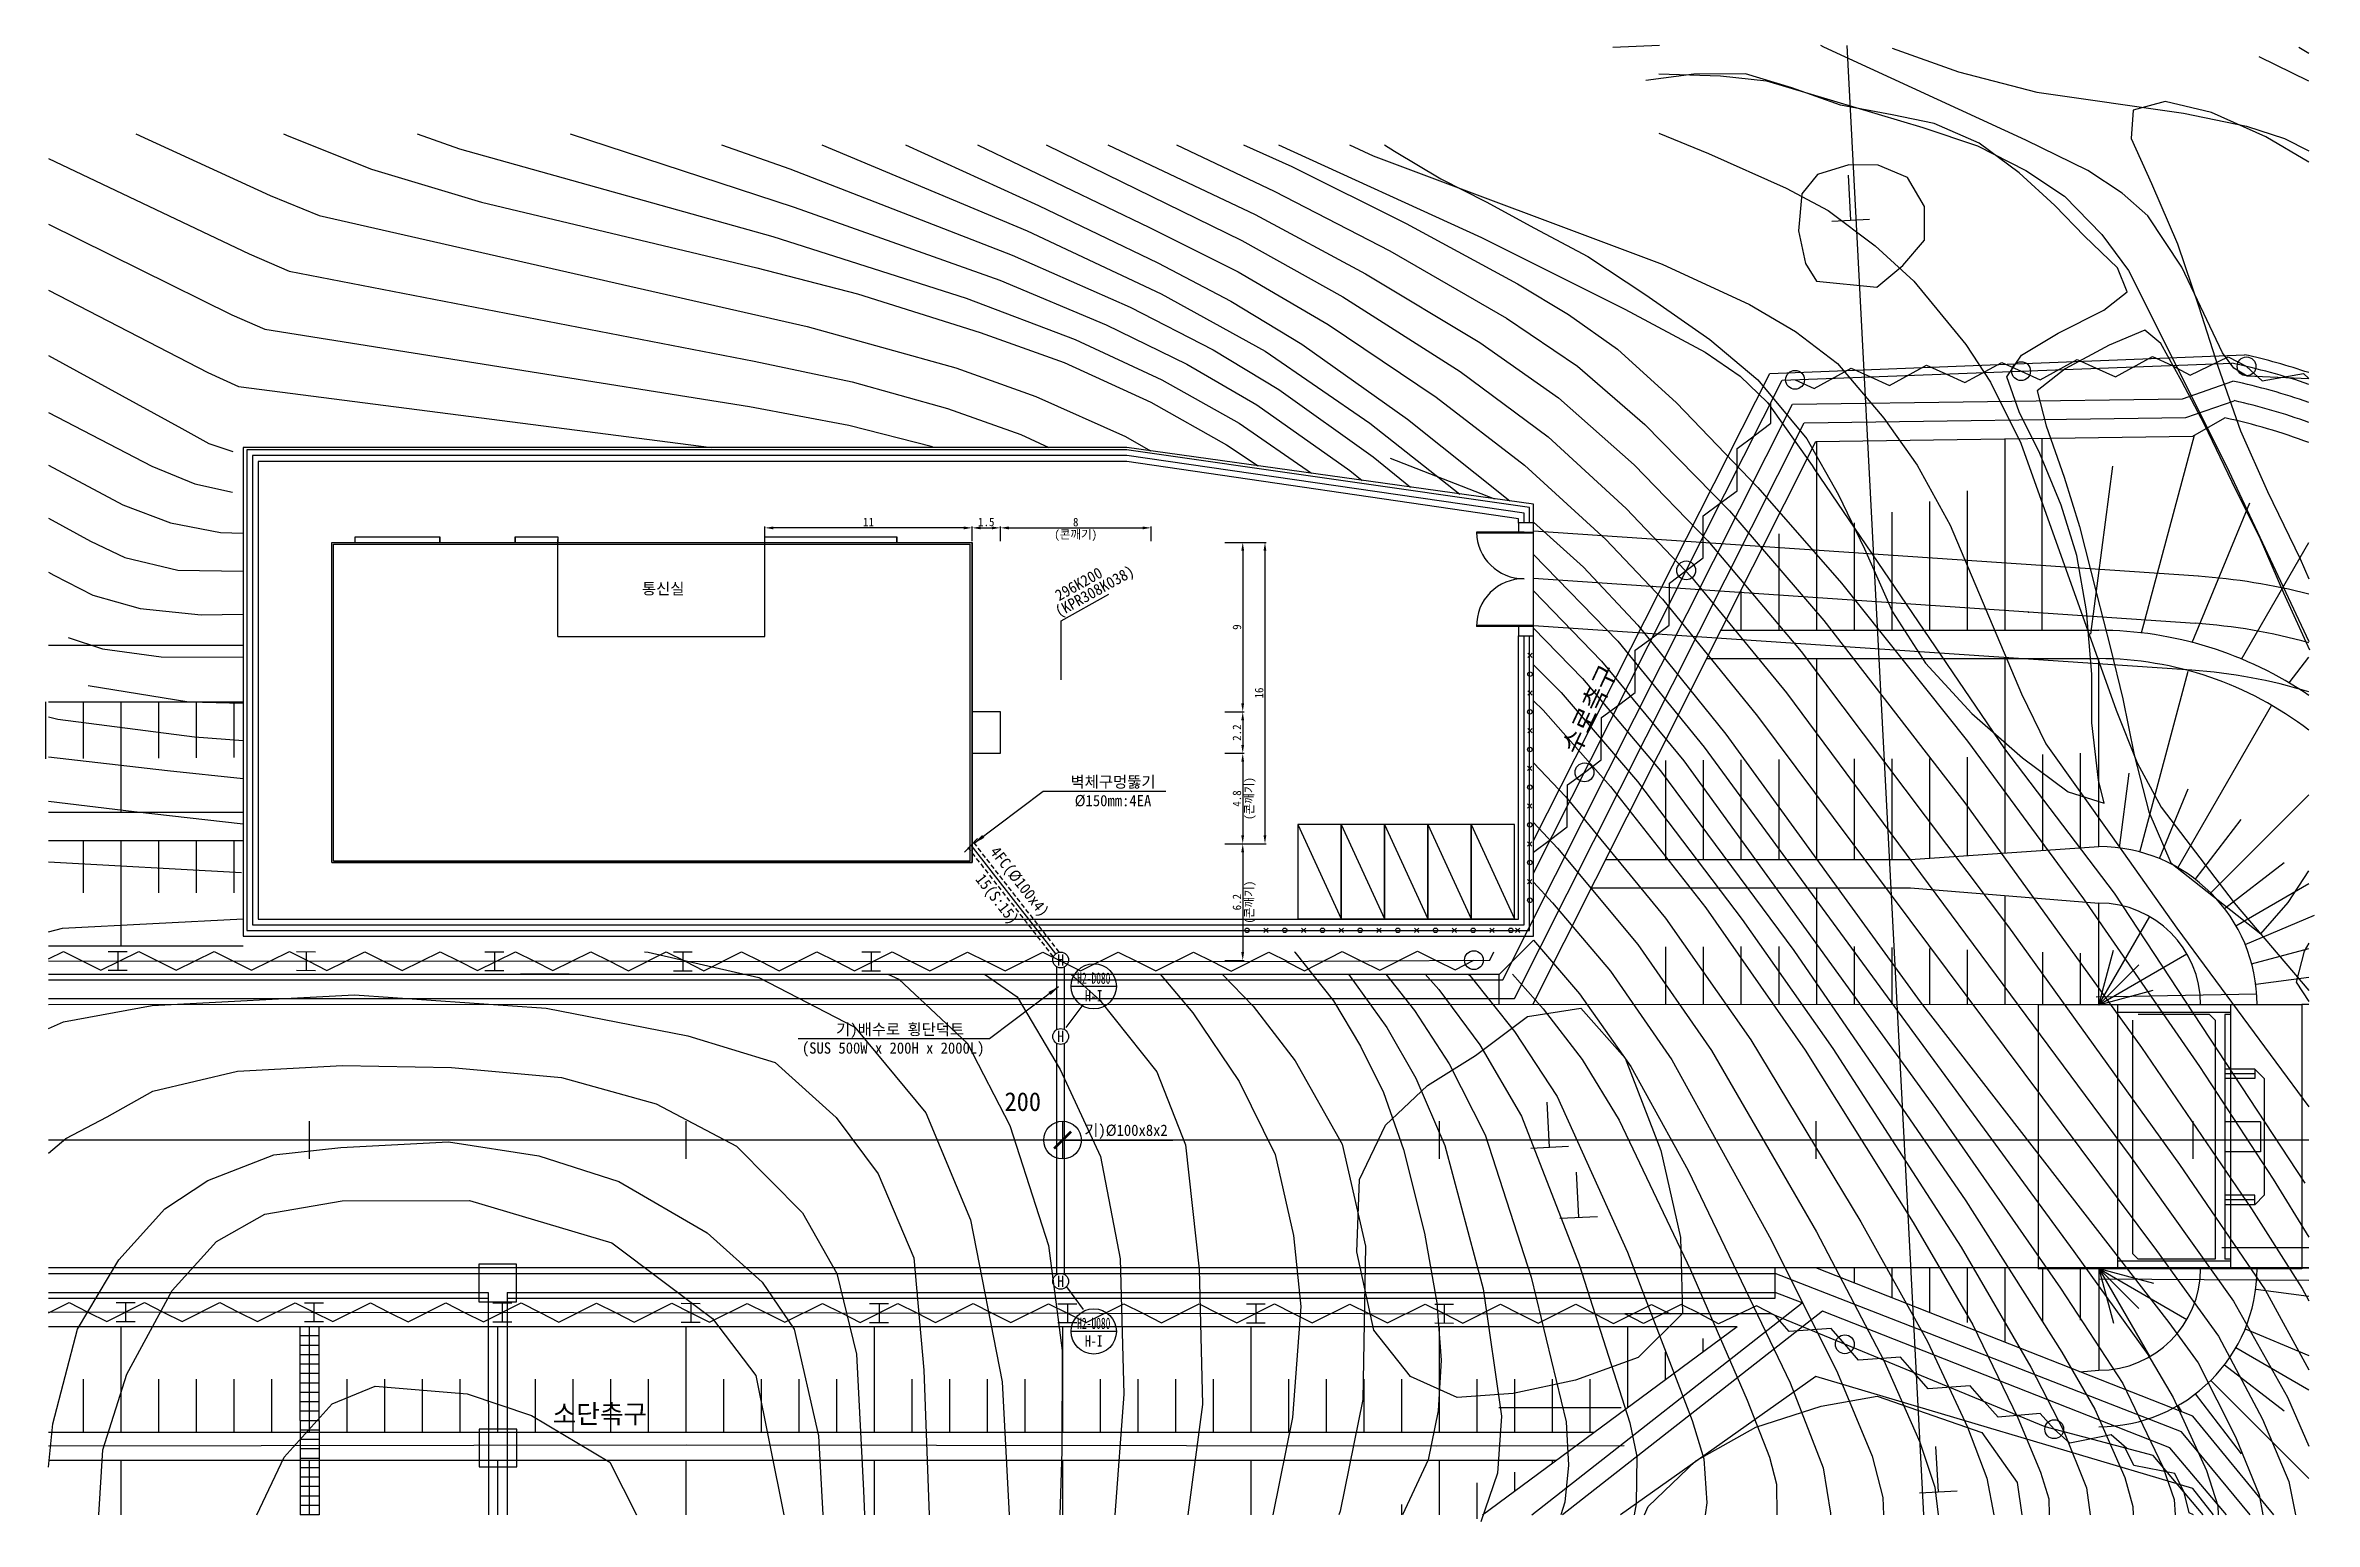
# Model space of a CAD drawing. Extents: x -149224 to -148798, y -3737 to -3590.
# Drawn here: x -148918.3 to -148797.8, y -3701.8 to -3623.4 of the extents above; entities that cross this region are included whole.
import ezdxf
from ezdxf.enums import TextEntityAlignment as Align

# ---------------------------------------------------------------- set-up
doc = ezdxf.new("R2010")
doc.units = 0
doc.header["$MEASUREMENT"] = 0
doc.linetypes.add('HIDDEN', pattern=[0.375, 0.25, -0.125])
doc.layers.get('0').update_dxf_attribs({"linetype": 'CONTINUOUS', "lineweight": 0})
doc.layers.get('DEFPOINTS').update_dxf_attribs({"linetype": 'CONTINUOUS'})
for name, color, linetype in [('TT-LINE', 7, 'CONTINUOUS'), ('TT-MANH', 4, 'CONTINUOUS'), ('TZ-BASE', 253, 'CONTINUOUS'), ('TZ-DIMS', 1, 'CONTINUOUS'), ('TZ-LEAL', 1, 'CONTINUOUS'), ('TZ-LEAT', 3, 'CONTINUOUS'), ('TZ-LINE', 7, 'CONTINUOUS'), ('TZ-TEX2', 3, 'CONTINUOUS')]:
    doc.layers.add(name, color=color, linetype=linetype)
doc.styles.add('GR', font='GulimChe.ttf')
doc.styles.get("Standard").update_dxf_attribs({"font": 'GulimChe.ttf'})
doc.styles.add('기흥역사', font='GulimChe.ttf')
doc.linetypes.add('BATTINB', pattern='A,0,-0.0025,[134,GulimChe.ttf,S=0.0025,R=0,X=-0.0025,Y=0.01],-0.005,[134,GulimChe.ttf,S=0.0025,R=180,X=0.0025,Y=0.01],-0.0025', length=0.01)
doc.linetypes.add('I_LINE', pattern='A,3.5,["I",Standard,S=1,R=0,X=-1,Y=-0.5],3.5', length=7)
doc.linetypes.add('ZIGZAG', pattern='A,0.00254,-5.08,[131,ltypeshp.shx,S=5.08,R=0,X=-5.08,Y=0],-10.16,[131,ltypeshp.shx,S=5.08,R=180,X=5.08,Y=0],-5.08', length=20.32254)
doc.dimstyles.new('D150', dxfattribs={"dimscale": 0.15, "dimtxt": 3, "dimasz": 3, "dimexe": 0.5, "dimexo": 0.5, "dimgap": 0.5, "dimtad": 1, "dimdec": 0, "dimzin": 1, "dimdsep": 46, "dimlunit": 6, "dimtxsty": 'Standard', "dimcen": 1, "dimclrd": 1, "dimclre": 1, "dimclrt": 3, "dimadec": 0, "dimazin": 0, "dimtfac": 1, "dimtdec": 0, "dimtix": 1, "dimtmove": 2, "dimatfit": 3, "dimfxl": 0, "dimtvp": 2, "dimlwd": -1, "dimlwe": -1, "dimarcsym": 0})
doc.dimstyles.new('NDIM', dxfattribs={"dimscale": 0.2, "dimtxt": 3, "dimasz": 1.5, "dimexe": 4, "dimexo": 2, "dimgap": 1, "dimtad": 1, "dimdec": 0, "dimdsep": 46, "dimlunit": 6, "dimtxsty": 'Standard', "dimblk1": '_RXDOT', "dimblk2": '_RXDOT', "dimsah": 1, "dimcen": 3, "dimdle": 3, "dimclrd": 256, "dimclre": 256, "dimclrt": 256, "dimadec": 0, "dimazin": 0, "dimtfac": 1, "dimtdec": 0, "dimtix": 1, "dimtmove": 2, "dimatfit": 3, "dimfxl": 0, "dimtolj": 1, "dimtzin": 0, "dimarcsym": 0})
doc.dimstyles.new('기흥역사', dxfattribs={"dimscale": 150, "dimtxt": 3, "dimasz": 1.2, "dimexe": 1.5, "dimexo": 5, "dimgap": 1, "dimtad": 1, "dimdec": 0, "dimrnd": 0.25, "dimdsep": 46, "dimlunit": 6, "dimtxsty": '기흥역사', "dimblk": 'ARCHTICK', "dimcen": 1, "dimclrd": 256, "dimclre": 256, "dimclrt": 2, "dimadec": 5, "dimazin": 0, "dimtfac": 1, "dimtdec": 0, "dimtix": 1, "dimtmove": 2, "dimatfit": 3, "dimldrblk": 'ARCHTICK', "dimfxl": 0, "dimtvp": 2, "dimlwd": -1, "dimlwe": -1, "dimarcsym": 0})

msp = doc.modelspace()

# ---------------------------------------------------------------- texts
at = {"layer": 'TT-MANH', "linetype": 'ByBlock', "style": 'GR'}
for p in [(-148864.39, -3671.99), (-148864.39, -3676.05), (-148864.39, -3689.05)]:
    msp.add_text('H', height=0.6, dxfattribs=at).set_placement(p, align=Align.MIDDLE)
at = {"layer": 'TZ-BASE', "style": 'GR'}
msp.add_text('통신실', height=0.6, rotation=360, dxfattribs=at).set_placement((-148885.49, -3652.27), align=Align.MIDDLE)
at = {"layer": 'TZ-BASE'}
for s, rotation, p in [('수로측구', 65.0382, (-148836.92, -3661.16)), ('소단측구', 0.0026, (-148891.36, -3696.59))]:
    msp.add_text(s, height=1, rotation=rotation, dxfattribs=at).set_placement(p)
msp.add_text('200', height=1, dxfattribs=at).set_placement((-148867.37, -3680.01))
at = {"layer": 'TZ-DIMS', "linetype": 'ByBlock', "insert": (-148863.59, -3649.46), "char_height": 0.45, "attachment_point": 5}
msp.add_mtext('(콘깨기)', dxfattribs=at)
at = {"layer": 'TZ-DIMS', "linetype": 'ByBlock', "char_height": 0.45, "attachment_point": 5, "rotation": 90}
for insert in [(-148854.32, -3663.42), (-148854.32, -3668.92)]:
    msp.add_mtext('(콘깨기)', dxfattribs=dict(at, insert=insert))
at = {"layer": 'TZ-LEAT', "style": 'GR'}
for s, p in [('296K200', (-148864.47, -3652.95, 139.27)), ('(KPR308K038)', (-148864.47, -3653.81, 139.27))]:
    msp.add_text(s, height=0.6, rotation=29.2387, dxfattribs=at).set_placement(p)
for s, rotation, p in [('벽체구멍뚫기', 360, (-148861.61, -3662.53)), ('Ø150mm:4EA', 360, (-148861.61, -3663.53)), ('4FC(Ø100x4)', 308.0992, (-148866.6, -3667.85)), ('15(S:15)', 308.0992, (-148867.79, -3668.78)), ('기)배수로 횡단덕트', 360, (-148872.91, -3675.71)), ('(SUS 500W x 200H x 2000L)', 360, (-148873.28, -3676.71))]:
    msp.add_text(s, height=0.6, rotation=rotation, dxfattribs=at).set_placement(p, align=Align.MIDDLE)
for s, width, p in [('H2-D080', 0.65, (-148862.63, -3672.96)), ('H-I', 0.8, (-148862.63, -3673.89)), ('H2-U080', 0.65, (-148862.63, -3691.28)), ('H-I', 0.8, (-148862.63, -3692.21))]:
    msp.add_text(s, height=0.6, dxfattribs=dict(at, width=width)).set_placement(p, align=Align.MIDDLE)
at = {"layer": 'TZ-TEX2'}
msp.add_text('기)Ø100x8x2', height=0.6, rotation=0.0518, dxfattribs=at).set_placement((-148860.92, -3681.07), align=Align.MIDDLE)

# ---------------------------------------------------------------- blocks, each defined once
blk = doc.blocks.new('_ArchTick')
at = {"color": 0, "linetype": 'ByBlock', "const_width": 0.15}
blk.add_lwpolyline([(-0.5, -0.5), (0.5, 0.5)], dxfattribs=at)
blk = doc.blocks.new('_RXDOT')
blk.add_line((-1, 0), (2, 0))
at = {"const_width": 0.5}
blk.add_lwpolyline([(-0.25, 0, 1), (0.25, 0, 1)], format="xyb", close=True, dxfattribs=at)
blk = doc.blocks.new('*D23')
at = {"layer": 'DEFPOINTS', "color": 0, "linetype": 'ByBlock'}
for p in [(-148867.59, -3649.05), (-148869.09, -3649.82, -302.87), (-148867.59, -3649.82, -302.87)]:
    blk.add_point(p, dxfattribs=at)
at = {"layer": 'TZ-DIMS', "color": 1, "linetype": 'ByBlock'}
for p, q in [((-148869.09, -3649.75), (-148869.09, -3648.98)), ((-148868.64, -3649.05), (-148868.04, -3649.05)), ((-148867.59, -3649.75), (-148867.59, -3648.98))]:
    blk.add_line(p, q, dxfattribs=at)
for points in [[(-148868.64, -3648.98), (-148868.64, -3649.13), (-148869.09, -3649.05)], [(-148868.04, -3648.98), (-148868.04, -3649.13), (-148867.59, -3649.05)]]:
    blk.add_solid(points, dxfattribs=at)
at = {"layer": 'TZ-DIMS', "color": 3, "linetype": 'ByBlock', "insert": (-148868.34, -3648.74), "char_height": 0.45, "attachment_point": 5}
blk.add_mtext('1.5', dxfattribs=at)
blk = doc.blocks.new('*D24')
at = {"layer": 'DEFPOINTS', "color": 0, "linetype": 'ByBlock'}
for p in [(-148859.59, -3649.05), (-148867.59, -3649.82, -302.87), (-148859.59, -3649.82, -302.87)]:
    blk.add_point(p, dxfattribs=at)
at = {"layer": 'TZ-DIMS', "color": 1, "linetype": 'ByBlock'}
for p, q in [((-148867.59, -3649.75), (-148867.59, -3648.98)), ((-148867.14, -3649.05), (-148860.04, -3649.05)), ((-148859.59, -3649.75), (-148859.59, -3648.98))]:
    blk.add_line(p, q, dxfattribs=at)
for points in [[(-148867.14, -3648.98), (-148867.14, -3649.13), (-148867.59, -3649.05)], [(-148860.04, -3648.98), (-148860.04, -3649.13), (-148859.59, -3649.05)]]:
    blk.add_solid(points, dxfattribs=at)
at = {"layer": 'TZ-DIMS', "color": 3, "linetype": 'ByBlock', "insert": (-148863.59, -3648.75), "char_height": 0.45, "attachment_point": 5}
blk.add_mtext('8', dxfattribs=at)
blk = doc.blocks.new('*D25')
at = {"layer": 'DEFPOINTS', "color": 0, "linetype": 'ByBlock'}
for p in [(-148880.09, -3649.05), (-148880.09, -3649.82, -302.87), (-148869.09, -3649.82, -302.87)]:
    blk.add_point(p, dxfattribs=at)
at = {"layer": 'TZ-DIMS', "color": 1, "linetype": 'ByBlock'}
for p, q in [((-148880.09, -3649.75), (-148880.09, -3648.98)), ((-148869.54, -3649.05), (-148879.64, -3649.05)), ((-148869.09, -3649.75), (-148869.09, -3648.98))]:
    blk.add_line(p, q, dxfattribs=at)
for points in [[(-148879.64, -3648.98), (-148879.64, -3649.13), (-148880.09, -3649.05)], [(-148869.54, -3648.98), (-148869.54, -3649.13), (-148869.09, -3649.05)]]:
    blk.add_solid(points, dxfattribs=at)
at = {"layer": 'TZ-DIMS', "color": 3, "linetype": 'ByBlock', "insert": (-148874.59, -3648.74), "char_height": 0.45, "attachment_point": 5}
blk.add_mtext('11', dxfattribs=at)
blk = doc.blocks.new('*D19')
at = {"layer": 'DEFPOINTS', "color": 0, "linetype": 'ByBlock'}
for p in [(-148855.75, -3649.82, -302.87), (-148855.75, -3658.82, -302.87), (-148854.72, -3658.82)]:
    blk.add_point(p, dxfattribs=at)
at = {"layer": 'TZ-DIMS', "color": 1, "linetype": 'ByBlock'}
for p, q in [((-148855.67, -3649.82), (-148854.65, -3649.82)), ((-148854.72, -3650.27), (-148854.72, -3658.37)), ((-148855.67, -3658.82), (-148854.65, -3658.82))]:
    blk.add_line(p, q, dxfattribs=at)
for points in [[(-148854.8, -3650.27), (-148854.65, -3650.27), (-148854.72, -3649.82)], [(-148854.8, -3658.37), (-148854.65, -3658.37), (-148854.72, -3658.82)]]:
    blk.add_solid(points, dxfattribs=at)
at = {"layer": 'TZ-DIMS', "color": 3, "linetype": 'ByBlock', "insert": (-148855.03, -3654.32), "char_height": 0.45, "attachment_point": 5, "rotation": 90}
blk.add_mtext('9', dxfattribs=at)
blk = doc.blocks.new('*D20')
at = {"layer": 'DEFPOINTS', "color": 0, "linetype": 'ByBlock'}
for p in [(-148855.75, -3658.82, -302.87), (-148855.75, -3661.02, -302.87), (-148854.72, -3661.02)]:
    blk.add_point(p, dxfattribs=at)
at = {"layer": 'TZ-DIMS', "color": 1, "linetype": 'ByBlock'}
for p, q in [((-148855.67, -3658.82), (-148854.65, -3658.82)), ((-148854.72, -3659.27), (-148854.72, -3660.57)), ((-148855.67, -3661.02), (-148854.65, -3661.02))]:
    blk.add_line(p, q, dxfattribs=at)
for points in [[(-148854.8, -3659.27), (-148854.65, -3659.27), (-148854.72, -3658.82)], [(-148854.8, -3660.57), (-148854.65, -3660.57), (-148854.72, -3661.02)]]:
    blk.add_solid(points, dxfattribs=at)
at = {"layer": 'TZ-DIMS', "color": 3, "linetype": 'ByBlock', "insert": (-148855.03, -3659.92), "char_height": 0.45, "attachment_point": 5, "rotation": 90}
blk.add_mtext('2.2', dxfattribs=at)
blk = doc.blocks.new('*D21')
at = {"layer": 'DEFPOINTS', "color": 0, "linetype": 'ByBlock'}
for p in [(-148855.75, -3661.02, -302.87), (-148855.75, -3665.82, -302.87), (-148854.72, -3665.82)]:
    blk.add_point(p, dxfattribs=at)
at = {"layer": 'TZ-DIMS', "color": 1, "linetype": 'ByBlock'}
for p, q in [((-148855.67, -3661.02), (-148854.65, -3661.02)), ((-148854.72, -3661.47), (-148854.72, -3665.37)), ((-148855.67, -3665.82), (-148854.65, -3665.82))]:
    blk.add_line(p, q, dxfattribs=at)
for points in [[(-148854.8, -3661.47), (-148854.65, -3661.47), (-148854.72, -3661.02)], [(-148854.8, -3665.37), (-148854.65, -3665.37), (-148854.72, -3665.82)]]:
    blk.add_solid(points, dxfattribs=at)
at = {"layer": 'TZ-DIMS', "color": 3, "linetype": 'ByBlock', "insert": (-148855.03, -3663.42), "char_height": 0.45, "attachment_point": 5, "rotation": 90}
blk.add_mtext('4.8', dxfattribs=at)
blk = doc.blocks.new('*D22')
at = {"layer": 'DEFPOINTS', "color": 0, "linetype": 'ByBlock'}
for p in [(-148855.75, -3665.82, -302.87), (-148855.75, -3672.02, -302.87), (-148854.72, -3672.02)]:
    blk.add_point(p, dxfattribs=at)
at = {"layer": 'TZ-DIMS', "color": 1, "linetype": 'ByBlock'}
for p, q in [((-148855.67, -3665.82), (-148854.65, -3665.82)), ((-148854.72, -3666.27), (-148854.72, -3671.57)), ((-148855.67, -3672.02), (-148854.65, -3672.02))]:
    blk.add_line(p, q, dxfattribs=at)
for points in [[(-148854.8, -3666.27), (-148854.65, -3666.27), (-148854.72, -3665.82)], [(-148854.8, -3671.57), (-148854.65, -3671.57), (-148854.72, -3672.02)]]:
    blk.add_solid(points, dxfattribs=at)
at = {"layer": 'TZ-DIMS', "color": 3, "linetype": 'ByBlock', "insert": (-148855.03, -3668.92), "char_height": 0.45, "attachment_point": 5, "rotation": 90}
blk.add_mtext('6.2', dxfattribs=at)
blk = doc.blocks.new('*D18')
at = {"layer": 'DEFPOINTS', "color": 0, "linetype": 'ByBlock'}
for p in [(-148855.75, -3649.82, -302.87), (-148853.54, -3649.82), (-148855.75, -3665.82, -302.87)]:
    blk.add_point(p, dxfattribs=at)
at = {"layer": 'TZ-DIMS', "color": 1, "linetype": 'ByBlock'}
for p, q in [((-148855.67, -3649.82), (-148853.47, -3649.82)), ((-148853.54, -3665.37), (-148853.54, -3650.27)), ((-148855.67, -3665.82), (-148853.47, -3665.82))]:
    blk.add_line(p, q, dxfattribs=at)
for points in [[(-148853.62, -3650.27), (-148853.47, -3650.27), (-148853.54, -3649.82)], [(-148853.62, -3665.37), (-148853.47, -3665.37), (-148853.54, -3665.82)]]:
    blk.add_solid(points, dxfattribs=at)
at = {"layer": 'TZ-DIMS', "color": 3, "linetype": 'ByBlock', "insert": (-148853.85, -3657.82), "char_height": 0.45, "attachment_point": 5, "rotation": 90}
blk.add_mtext('16', dxfattribs=at)

# ---------------------------------------------------------------- dimensions: what is measured, and where the dimension line sits
at = {"layer": 'TZ-DIMS', "linetype": 'ByBlock'}
for base, p1, p2, picture, middle in [((-148880.09, -3649.05), (-148869.09, -3649.82, -302.87), (-148880.09, -3649.82, -302.87), '*D25', (-148874.59, -3648.74)), ((-148859.59, -3649.05), (-148867.59, -3649.82, -302.87), (-148859.59, -3649.82, -302.87), '*D24', (-148863.59, -3648.75))]:
    dim = msp.add_linear_dim(base=base, p1=p1, p2=p2, dimstyle='D150', dxfattribs=at)
    dim.commit()
    dim.dimension.update_dxf_attribs({"geometry": picture, "text_midpoint": middle})
dim = msp.add_linear_dim(base=(-148867.59, -3649.05), p1=(-148869.09, -3649.82, -302.87), p2=(-148867.59, -3649.82, -302.87), dimstyle='D150', override={"dimdec": 1}, dxfattribs=at)
dim.commit()
dim.dimension.update_dxf_attribs({"geometry": '*D23', "text_midpoint": (-148868.34, -3648.74)})
for base, p1, p2, picture, middle in [((-148854.72, -3658.82), (-148855.75, -3649.82, -302.87), (-148855.75, -3658.82, -302.87), '*D19', (-148855.03, -3654.32)), ((-148853.54, -3649.82), (-148855.75, -3665.82, -302.87), (-148855.75, -3649.82, -302.87), '*D18', (-148853.85, -3657.82))]:
    dim = msp.add_linear_dim(base=base, p1=p1, p2=p2, angle=90, dimstyle='D150', dxfattribs=at)
    dim.commit()
    dim.dimension.update_dxf_attribs({"geometry": picture, "text_midpoint": middle})
for base, p1, p2, picture, middle in [((-148854.72, -3661.02), (-148855.75, -3658.82, -302.87), (-148855.75, -3661.02, -302.87), '*D20', (-148855.03, -3659.92)), ((-148854.72, -3665.82), (-148855.75, -3661.02, -302.87), (-148855.75, -3665.82, -302.87), '*D21', (-148855.03, -3663.42)), ((-148854.72, -3672.02), (-148855.75, -3665.82, -302.87), (-148855.75, -3672.02, -302.87), '*D22', (-148855.03, -3668.92))]:
    dim = msp.add_linear_dim(base=base, p1=p1, p2=p2, angle=90, dimstyle='D150', override={"dimdec": 1}, dxfattribs=at)
    dim.commit()
    dim.dimension.update_dxf_attribs({"geometry": picture, "text_midpoint": middle})

# ---------------------------------------------------------------- linework, layer by layer
at = {"layer": 'TT-LINE', "linetype": 'ByBlock'}
msp.add_line((-148868.8, -3665.54), (-148869.49, -3666.26), dxfattribs=at)
at = {"layer": 'TT-LINE', "linetype": 'HIDDEN'}
for points in [[(-148864.46, -3671.57), (-148868.98, -3665.78)], [(-148864.77, -3671.82), (-148869.3, -3666.02)]]:
    msp.add_lwpolyline(points, dxfattribs=at)
at = {"layer": 'TT-MANH'}
for centre in [(-148864.39, -3671.99), (-148864.39, -3676.05), (-148864.39, -3689.05)]:
    msp.add_circle(centre, 0.42, dxfattribs=at)
at = {"layer": 'TZ-BASE'}
for p, q in [((-148832.59, -3623.44, 101.31), (-148835.08, -3623.55, 101.31)), ((-148823.87, -3623.54, 100), (-148824.04, -3623.44, 100)), ((-148813.15, -3628.47, 100), (-148823.87, -3623.54, 100)), ((-148818.56, -3701.44), (-148822.64, -3623.44)), ((-148820.25, -3623.59, 99), (-148816.72, -3624.85, 99)), ((-148798.66, -3623.53, 98), (-148798.12, -3623.86, 98)), ((-148830.78, -3624.96, 101.87), (-148833.33, -3625.3, 101.87)), ((-148832.64, -3624.95, 101), (-148829.35, -3625.06, 101)), ((-148828.03, -3624.94, 101.87), (-148830.78, -3624.96, 101.87)), ((-148825.57, -3625.69, 101.87), (-148828.03, -3624.94, 101.87)), ((-148816.72, -3624.85, 99), (-148812.57, -3625.93, 99)), ((-148798.12, -3625.33, 94.87), (-148800.76, -3624.04, 94.87)), ((-148829.35, -3625.06, 101), (-148826.92, -3625.32, 101)), ((-148826.92, -3625.32, 101), (-148818.61, -3627.79, 101)), ((-148822.98, -3626.62, 101.87), (-148825.57, -3625.69, 101.87)), ((-148812.57, -3625.93, 99), (-148804.78, -3627.04, 99)), ((-148820.25, -3627.13, 101.87), (-148822.98, -3626.62, 101.87)), ((-148818.01, -3627.58, 101.87), (-148820.25, -3627.13, 101.87)), ((-148807.45, -3626.87, 100.25), (-148807.56, -3628.39, 100.25)), ((-148805.76, -3626.42, 100.25), (-148807.45, -3626.87, 100.25)), ((-148803.3, -3627, 100.25), (-148805.76, -3626.42, 100.25)), ((-148804.78, -3627.04, 99), (-148801.44, -3627.72, 99)), ((-148800.41, -3628.29, 100.25), (-148803.3, -3627, 100.25)), ((-148913.49, -3628.14, 116), (-148906.36, -3631.4, 116)), ((-148905.64, -3628.14, 115), (-148905.37, -3628.26, 115)), ((-148905.37, -3628.26, 115), (-148900.97, -3630.01, 115)), ((-148898.55, -3628.14, 114), (-148896.31, -3628.93, 114)), ((-148890.43, -3628.14, 113), (-148878.54, -3632.02, 113)), ((-148832.64, -3628.1, 102), (-148829.99, -3629.18, 102)), ((-148818.61, -3627.79, 101), (-148815.72, -3628.77, 101)), ((-148815.63, -3628.63, 101.87), (-148818.01, -3627.58, 101.87)), ((-148809.86, -3630.08, 100), (-148813.15, -3628.47, 100)), ((-148807.56, -3628.39, 100.25), (-148806.47, -3630.77, 100.25)), ((-148801.44, -3627.72, 99), (-148799.41, -3628.39, 99)), ((-148798.12, -3629.63, 100.25), (-148800.41, -3628.29, 100.25)), ((-148799.41, -3628.39, 99), (-148798.12, -3629.04, 99)), ((-148918.12, -3629.44, 117), (-148907.47, -3634.51, 117)), ((-148896.31, -3628.93, 114), (-148879.67, -3633.58, 114)), ((-148882.39, -3628.72, 112), (-148878.76, -3630, 112)), ((-148877.07, -3628.72, 111), (-148866.17, -3633.29, 111)), ((-148872.63, -3628.72, 110), (-148865.56, -3631.93, 110)), ((-148868.8, -3628.72, 109), (-148859.67, -3633.11, 109)), ((-148865.15, -3628.72, 108), (-148854.77, -3633.8, 108)), ((-148861.88, -3628.72, 107), (-148854.07, -3632.41, 107)), ((-148858.23, -3628.72, 106), (-148853.05, -3631.17, 106)), ((-148854.68, -3628.72, 105), (-148852.12, -3629.87, 105)), ((-148852.83, -3628.72, 104), (-148842.05, -3633.64, 104)), ((-148849.06, -3628.72, 103), (-148847.8, -3629.3, 103)), ((-148847.8, -3629.3, 103), (-148832.45, -3635.05, 103)), ((-148847.19, -3628.72, 101.87), (-148846.66, -3629.06, 101.87)), ((-148846.66, -3629.06, 101.87), (-148844.21, -3630.52, 101.87)), ((-148829.99, -3629.18, 102), (-148825.88, -3631.01, 102)), ((-148822.55, -3629.78, 102.46), (-148824.2, -3630.3, 102.46)), ((-148820.98, -3629.8, 102.46), (-148822.55, -3629.78, 102.46)), ((-148819.43, -3630.46, 102.46), (-148820.98, -3629.8, 102.46)), ((-148815.72, -3628.77, 101), (-148813.14, -3630.08, 101)), ((-148813.5, -3630.21, 101.87), (-148815.63, -3628.63, 101.87)), ((-148900.97, -3630.01, 115), (-148895.14, -3631.77, 115)), ((-148878.76, -3630, 112), (-148866.96, -3634.57, 112)), ((-148852.12, -3629.87, 105), (-148846.04, -3632.89, 105)), ((-148844.21, -3630.52, 101.87), (-148841.79, -3631.74, 101.87)), ((-148825.88, -3631.01, 102), (-148823.65, -3632.2, 102)), ((-148824.2, -3630.3, 102.46), (-148825.04, -3631.32, 102.46)), ((-148822.44, -3632.72, 101.8), (-148822.57, -3630.33, 101.8)), ((-148818.52, -3631.99, 102.46), (-148819.43, -3630.46, 102.46)), ((-148811.6, -3631.94, 101.87), (-148813.5, -3630.21, 101.87)), ((-148813.14, -3630.08, 101), (-148811.1, -3631.45, 101)), ((-148808.03, -3631.28, 100), (-148809.86, -3630.08, 100)), ((-148806.47, -3630.77, 100.25), (-148805.1, -3633.98, 100.25)), ((-148906.36, -3631.4, 116), (-148903.76, -3632.47, 116)), ((-148895.14, -3631.77, 115), (-148880.51, -3635.25, 115)), ((-148878.54, -3632.02, 113), (-148867.62, -3635.91, 113)), ((-148865.56, -3631.93, 110), (-148859.23, -3634.98, 110)), ((-148853.05, -3631.17, 106), (-148846.92, -3634.35, 106)), ((-148841.79, -3631.74, 101.87), (-148839.24, -3633.14, 101.87)), ((-148825.04, -3631.32, 102.46), (-148825.21, -3633.29, 102.46)), ((-148823.65, -3632.2, 102), (-148821.14, -3634.08, 102)), ((-148818.53, -3633.78, 102.46), (-148818.52, -3631.99, 102.46)), ((-148810.04, -3633.56, 101.87), (-148811.6, -3631.94, 101.87)), ((-148811.1, -3631.45, 101), (-148809.11, -3633.48, 101)), ((-148806.68, -3632.49, 100), (-148808.03, -3631.28, 100)), ((-148918.12, -3632.93, 118), (-148908.39, -3637.74, 118)), ((-148903.76, -3632.47, 116), (-148877.85, -3638.37, 116)), ((-148866.17, -3633.29, 111), (-148859.06, -3636.62, 111)), ((-148859.67, -3633.11, 109), (-148854.96, -3635.46, 109)), ((-148854.07, -3632.41, 107), (-148848.2, -3635.56, 107)), ((-148846.04, -3632.89, 105), (-148840.13, -3636.1, 105)), ((-148839.24, -3633.14, 101.87), (-148836.4, -3634.65, 101.87)), ((-148825.21, -3633.29, 102.46), (-148824.85, -3635.01, 102.46)), ((-148823.44, -3632.77, 101.8), (-148821.44, -3632.67, 101.8)), ((-148804.87, -3635.22, 100), (-148806.68, -3632.49, 100)), ((-148907.47, -3634.51, 117), (-148905.35, -3635.43, 117)), ((-148879.67, -3633.58, 114), (-148869.41, -3636.86, 114)), ((-148866.96, -3634.57, 112), (-148860.7, -3637.34, 112)), ((-148854.77, -3633.8, 108), (-148849.4, -3636.78, 108)), ((-148846.92, -3634.35, 106), (-148840.72, -3637.92, 106)), ((-148842.05, -3633.64, 104), (-148834.43, -3637.44, 104)), ((-148821.14, -3634.08, 102), (-148819.09, -3635.96, 102)), ((-148819.67, -3635.12, 102.46), (-148818.53, -3633.78, 102.46)), ((-148808.29, -3635.25, 101.87), (-148810.04, -3633.56, 101.87)), ((-148809.11, -3633.48, 101), (-148807.69, -3635.39, 101)), ((-148805.1, -3633.98, 100.25), (-148803.96, -3637.31, 100.25)), ((-148905.35, -3635.43, 117), (-148880.66, -3640.2, 117)), ((-148880.51, -3635.25, 115), (-148875.18, -3636.63, 115)), ((-148859.23, -3634.98, 110), (-148855.35, -3637.01, 110)), ((-148854.96, -3635.46, 109), (-148850.19, -3638.26, 109)), ((-148848.2, -3635.56, 107), (-148842.13, -3639.22, 107)), ((-148836.4, -3634.65, 101.87), (-148833.33, -3636.68, 101.87)), ((-148832.45, -3635.05, 103), (-148827.81, -3637.19, 103)), ((-148824.85, -3635.01, 102.46), (-148824.26, -3635.96, 102.46)), ((-148821.06, -3636.27, 102.46), (-148819.67, -3635.12, 102.46)), ((-148807.76, -3636.52, 101.87), (-148808.29, -3635.25, 101.87)), ((-148807.69, -3635.39, 101), (-148802.5, -3645.78, 101)), ((-148802.71, -3639.76, 100), (-148804.87, -3635.22, 100)), ((-148918.12, -3636.44, 119), (-148909.66, -3640.8, 119)), ((-148875.18, -3636.63, 115), (-148868.66, -3638.68, 115)), ((-148869.41, -3636.86, 114), (-148863.62, -3639.06, 114)), ((-148867.62, -3635.91, 113), (-148861.98, -3638.27, 113)), ((-148859.06, -3636.62, 111), (-148853.53, -3639.68, 111)), ((-148855.35, -3637.01, 110), (-148851.59, -3639.3, 110)), ((-148849.4, -3636.78, 108), (-148843.18, -3640.75, 108)), ((-148840.13, -3636.1, 105), (-148837.42, -3637.72, 105)), ((-148833.33, -3636.68, 101.87), (-148829.93, -3639.05, 101.87)), ((-148824.26, -3635.96, 102.46), (-148821.06, -3636.27, 102.46)), ((-148819.09, -3635.96, 102), (-148816.34, -3639.31, 102)), ((-148809, -3637.49, 101.87), (-148807.76, -3636.52, 101.87)), ((-148908.39, -3637.74, 118), (-148906.63, -3638.51, 118)), ((-148860.7, -3637.34, 112), (-148856.29, -3639.6, 112)), ((-148840.72, -3637.92, 106), (-148836.95, -3640.46, 106)), ((-148837.42, -3637.72, 105), (-148834.83, -3639.56, 105)), ((-148834.43, -3637.44, 104), (-148830.17, -3639.72, 104)), ((-148827.81, -3637.19, 103), (-148825.37, -3638.62, 103)), ((-148811.43, -3638.71, 101.87), (-148809, -3637.49, 101.87)), ((-148803.96, -3637.31, 100.25), (-148802.95, -3640.46, 100.25)), ((-148906.63, -3638.51, 118), (-148880.91, -3642.61, 118)), ((-148877.85, -3638.37, 116), (-148869.96, -3640.56, 116)), ((-148868.66, -3638.68, 115), (-148864.21, -3640.28, 115)), ((-148863.62, -3639.06, 114), (-148859.02, -3641.19, 114)), ((-148861.98, -3638.27, 113), (-148857.69, -3640.36, 113)), ((-148851.59, -3639.3, 110), (-148845.97, -3643.28, 110)), ((-148850.19, -3638.26, 109), (-148844.46, -3642.12, 109)), ((-148842.13, -3639.22, 107), (-148837.96, -3642.15, 107)), ((-148829.93, -3639.05, 101.87), (-148827.38, -3641.2, 101.87)), ((-148825.37, -3638.62, 103), (-148823.15, -3640.33, 103)), ((-148816.34, -3639.31, 102), (-148815.02, -3641.31, 102)), ((-148813.38, -3639.89, 101.87), (-148811.43, -3638.71, 101.87)), ((-148808.73, -3639.36, 102.14), (-148811.06, -3640.61, 102.14)), ((-148806.83, -3638.56, 102.14), (-148808.73, -3639.36, 102.14)), ((-148805.99, -3639.27, 102.14), (-148806.83, -3638.56, 102.14)), ((-148804.87, -3641.28, 102.14), (-148805.99, -3639.27, 102.14)), ((-148918.12, -3639.91, 120), (-148911.05, -3643.78, 120)), ((-148880.66, -3640.2, 117), (-148875.46, -3641.3, 117)), ((-148869.96, -3640.56, 116), (-148865.71, -3642.07, 116)), ((-148864.21, -3640.28, 115), (-148859.61, -3642.37, 115)), ((-148857.69, -3640.36, 113), (-148853.98, -3642.52, 113)), ((-148856.29, -3639.6, 112), (-148852.8, -3641.7, 112)), ((-148853.53, -3639.68, 111), (-148847.98, -3643.49, 111)), ((-148836.95, -3640.46, 106), (-148833.38, -3643.56, 106)), ((-148834.83, -3639.56, 105), (-148831.69, -3642.42, 105)), ((-148830.17, -3639.72, 104), (-148828.32, -3641, 104)), ((-148826.74, -3640.85), (-148801.54, -3639.86)), ((-148826.74, -3640.85), (-148801.54, -3639.86)), ((-148826.08, -3641.21), (-148802.22, -3640.3)), ((-148824.38, -3641.65), (-148822.42, -3640.57)), ((-148823.15, -3640.33, 103), (-148820.68, -3643.22, 103)), ((-148822.42, -3640.57), (-148821.4, -3641.03)), ((-148820.38, -3641.5), (-148818.42, -3640.42)), ((-148818.42, -3640.42), (-148817.4, -3640.88)), ((-148816.38, -3641.34), (-148814.42, -3640.27)), ((-148814.42, -3640.27), (-148813.4, -3640.73)), ((-148814.15, -3641.03, 101.87), (-148813.38, -3639.89, 101.87)), ((-148811.06, -3640.61, 102.14), (-148812.55, -3641.77, 102.14)), ((-148812.39, -3641.19), (-148810.43, -3640.12)), ((-148810.43, -3640.12), (-148809.41, -3640.58)), ((-148809.41, -3640.58), (-148808.39, -3641.04)), ((-148808.39, -3641.04), (-148806.43, -3639.96)), ((-148806.43, -3639.96), (-148805.41, -3640.42)), ((-148805.41, -3640.42), (-148804.42, -3640.94)), ((-148804.42, -3640.94), (-148802.4, -3639.97)), ((-148802.95, -3640.46, 100.25), (-148801.75, -3643.9, 100.25)), ((-148802.11, -3640.58, 100), (-148802.71, -3639.76, 100)), ((-148802.4, -3639.97), (-148801.41, -3640.49)), ((-148801.39, -3641, 100), (-148802.11, -3640.58, 100)), ((-148801.43, -3640.48), (-148800.61, -3641.24)), ((-148909.66, -3640.8, 119), (-148908.03, -3641.55, 119)), ((-148908.03, -3641.55, 119), (-148882.93, -3644.78, 119)), ((-148875.46, -3641.3, 117), (-148870.39, -3642.71, 117)), ((-148859.02, -3641.19, 114), (-148854.91, -3643.5, 114)), ((-148852.8, -3641.7, 112), (-148847.8, -3645.28, 112)), ((-148843.18, -3640.75, 108), (-148838.51, -3644.22, 108)), ((-148839.29, -3665.65), (-148826.74, -3640.85)), ((-148839.29, -3665.65), (-148826.74, -3640.85)), ((-148839.29, -3667.39), (-148826.08, -3641.21)), ((-148828.32, -3641, 104), (-148826.86, -3642.4, 104)), ((-148827.38, -3641.2, 101.87), (-148824.78, -3644.33, 101.87)), ((-148825.4, -3641.19), (-148824.38, -3641.65)), ((-148821.4, -3641.03), (-148820.38, -3641.5)), ((-148817.4, -3640.88), (-148816.38, -3641.34)), ((-148815.02, -3641.31, 102), (-148813.42, -3644.56, 102)), ((-148813.51, -3642.89, 101.87), (-148814.15, -3641.03, 101.87)), ((-148813.4, -3640.73), (-148812.39, -3641.19)), ((-148812.55, -3641.77, 102.14), (-148812.07, -3643.63, 102.14)), ((-148803.67, -3643.57, 102.14), (-148804.87, -3641.28, 102.14)), ((-148804.83, -3642.2), (-148802.16, -3641.26)), ((-148798.12, -3641.14, 100), (-148801.39, -3641, 100)), ((-148800.61, -3641.24), (-148798.41, -3640.85)), ((-148798.41, -3640.85), (-148798.12, -3641.12)), ((-148918.12, -3642.93, 121), (-148912.63, -3645.78, 121)), ((-148880.91, -3642.61, 118), (-148875.63, -3643.6, 118)), ((-148870.39, -3642.71, 117), (-148866.5, -3644.1, 117)), ((-148865.71, -3642.07, 116), (-148860.94, -3644.21, 116)), ((-148859.61, -3642.37, 115), (-148855.58, -3644.64, 115)), ((-148853.98, -3642.52, 113), (-148849.04, -3646, 113)), ((-148844.46, -3642.12, 109), (-148839.77, -3645.72, 109)), ((-148840.91, -3673.04), (-148825.53, -3642.48)), ((-148837.96, -3642.15, 107), (-148833.95, -3645.71, 107)), ((-148831.69, -3642.42, 105), (-148827.37, -3646.91, 105)), ((-148826.86, -3642.4, 104), (-148824.49, -3645.74, 104)), ((-148826.68, -3643.5), (-148826.68, -3642.39)), ((-148825.53, -3642.48), (-148804.83, -3642.2)), ((-148812.41, -3645.1, 101.87), (-148813.51, -3642.89, 101.87)), ((-148804.66, -3643.19), (-148802.09, -3642.3)), ((-148911.05, -3643.78, 120), (-148909.62, -3644.57, 120)), ((-148875.63, -3643.6, 118), (-148871.2, -3644.74, 118)), ((-148866.5, -3644.1, 117), (-148865.02, -3644.78, 117)), ((-148860.94, -3644.21, 116), (-148859.62, -3644.96, 116)), ((-148854.91, -3643.5, 114), (-148851.08, -3646.15, 114)), ((-148847.98, -3643.49, 111), (-148843.2, -3647.26, 111)), ((-148845.97, -3643.28, 110), (-148840.55, -3647.61, 110)), ((-148840.29, -3674.04), (-148824.91, -3643.47)), ((-148838.51, -3644.22, 108), (-148834.36, -3648.02, 108)), ((-148833.38, -3643.56, 106), (-148828.88, -3648.15, 106)), ((-148828.47, -3644.84), (-148827.57, -3644.17)), ((-148827.57, -3644.17), (-148826.68, -3643.5)), ((-148824.91, -3643.47), (-148804.66, -3643.19)), ((-148824.29, -3644.46), (-148804.29, -3644.19)), ((-148820.68, -3643.22, 103), (-148818.91, -3645.72, 103)), ((-148812.07, -3643.63, 102.14), (-148811.11, -3646.36, 102.14)), ((-148807, -3654.63), (-148804.19, -3644.13)), ((-148804.29, -3644.19), (-148802.58, -3643.21)), ((-148802.19, -3646.62, 102.14), (-148803.67, -3643.57, 102.14)), ((-148801.75, -3643.9, 100.25), (-148800.31, -3647.12, 100.25)), ((-148909.62, -3644.57, 120), (-148908.33, -3644.99, 120)), ((-148855.58, -3644.64, 115), (-148853.9, -3645.76, 115)), ((-148847.8, -3645.28, 112), (-148845.81, -3646.89, 112)), ((-148841.33, -3647.52, 84.6), (-148846.87, -3645.37, 91.58)), ((-148839.33, -3674.35), (-148824.29, -3644.46)), ((-148828.48, -3647.08), (-148828.47, -3644.84)), ((-148824.78, -3644.33, 101.87), (-148823.09, -3647.3, 101.87)), ((-148824.27, -3644.46), (-148824.27, -3654.49)), ((-148814.27, -3644.32), (-148814.27, -3654.49)), ((-148813.42, -3644.56, 102), (-148808.35, -3658.73, 102)), ((-148811.28, -3647.85, 101.87), (-148812.41, -3645.1, 101.87)), ((-148812.29, -3654.5), (-148812.29, -3644.3)), ((-148918.12, -3645.72, 122), (-148914.18, -3647.82, 122)), ((-148912.63, -3645.78, 121), (-148910.36, -3646.72, 121)), ((-148849.04, -3646, 113), (-148848.39, -3646.53, 113)), ((-148839.77, -3645.72, 109), (-148835.44, -3649.67, 109)), ((-148833.95, -3645.71, 107), (-148830.03, -3649.74, 107)), ((-148824.49, -3645.74, 104), (-148824.39, -3645.91, 104)), ((-148824.39, -3645.91, 104), (-148814.28, -3660.79, 104)), ((-148818.91, -3645.72, 103), (-148817.16, -3648.9, 103)), ((-148814.27, -3646.51), (-148814.27, -3654.49)), ((-148811.11, -3646.36, 102.14), (-148810.3, -3648.98, 102.14)), ((-148809.7, -3654.7), (-148808.53, -3645.78)), ((-148802.5, -3645.78, 101), (-148798.12, -3655.08, 101)), ((-148800.69, -3649.65, 102.14), (-148802.19, -3646.62, 102.14)), ((-148914.18, -3647.82, 122), (-148911.65, -3648.79, 122)), ((-148910.36, -3646.72, 121), (-148908.35, -3647.15, 121)), ((-148830.27, -3648.41), (-148829.37, -3647.74)), ((-148829.37, -3647.74), (-148828.48, -3647.08)), ((-148827.37, -3646.91, 105), (-148822.94, -3651.98, 105)), ((-148823.09, -3647.3, 101.87), (-148821.72, -3650.17, 101.87)), ((-148818.27, -3647.65), (-148818.27, -3654.49)), ((-148816.27, -3647.08), (-148816.27, -3654.49)), ((-148810.44, -3650.52, 101.87), (-148811.28, -3647.85, 101.87)), ((-148804.32, -3655.13), (-148801.25, -3647.73)), ((-148800.31, -3647.12, 100.25), (-148798.59, -3650.7, 100.25)), ((-148918.12, -3648.54, 123), (-148915.9, -3649.75, 123)), ((-148911.65, -3648.79, 122), (-148908.99, -3649.29, 122)), ((-148839.29, -3648.75, 110), (-148836.64, -3651.14, 110)), ((-148834.36, -3648.02, 108), (-148830.89, -3651.66, 108)), ((-148830.28, -3650.65), (-148830.27, -3648.41)), ((-148828.88, -3648.15, 106), (-148823.87, -3653.97, 106)), ((-148822.27, -3648.79), (-148822.27, -3654.49)), ((-148820.27, -3648.22), (-148820.27, -3654.49)), ((-148817.16, -3648.9, 103), (-148813.37, -3657.86, 103)), ((-148810.3, -3648.98, 102.14), (-148809.39, -3652.54, 102.14)), ((-148915.9, -3649.75, 123), (-148914.07, -3650.62, 123)), ((-148908.99, -3649.29, 122), (-148907.79, -3649.33, 122)), ((-148903.09, -3666.82, -302.87), (-148903.09, -3649.82, -302.87)), ((-148903.09, -3649.82, -302.87), (-148869.09, -3649.82, -302.87)), ((-148903.09, -3649.82, -302.87), (-148901.84, -3649.82, -302.87)), ((-148903.09, -3666.82, -302.87), (-148903.09, -3649.82, -302.87)), ((-148902.99, -3666.72, -302.87), (-148902.99, -3649.92, -302.87)), ((-148902.99, -3649.92, -302.87), (-148869.19, -3649.92, -302.87)), ((-148901.84, -3649.82, -302.87), (-148901.84, -3649.52, -302.87)), ((-148901.84, -3649.52, -302.87), (-148897.34, -3649.52, -302.87)), ((-148901.84, -3649.82, -302.87), (-148901.84, -3649.52, -302.87)), ((-148901.84, -3649.52, -302.87), (-148897.34, -3649.52, -302.87)), ((-148897.34, -3649.82, -302.87), (-148897.34, -3649.52, -302.87)), ((-148897.34, -3649.52, -302.87), (-148897.34, -3649.82, -302.87)), ((-148897.34, -3649.82, -302.87), (-148893.34, -3649.82, -302.87)), ((-148893.34, -3649.52, -302.87), (-148893.34, -3649.82, -302.87)), ((-148893.34, -3649.52, -302.87), (-148891.09, -3649.52, -302.87)), ((-148893.34, -3649.82, -302.87), (-148893.34, -3649.52, -302.87)), ((-148893.34, -3649.52, -302.87), (-148891.09, -3649.52, -302.87)), ((-148891.09, -3649.52, -302.87), (-148891.09, -3649.82, -302.87)), ((-148891.09, -3649.52, -302.87), (-148891.09, -3649.82, -302.87)), ((-148891.09, -3649.82, -302.87), (-148880.09, -3649.82, -302.87)), ((-148880.09, -3649.52, -302.87), (-148873.09, -3649.52, -302.87)), ((-148880.09, -3649.82, -302.87), (-148880.09, -3649.52, -302.87)), ((-148880.09, -3649.52, -302.87), (-148873.09, -3649.52, -302.87)), ((-148873.09, -3649.52, -302.87), (-148873.09, -3649.82, -302.87)), ((-148873.09, -3649.82, -302.87), (-148869.09, -3649.82, -302.87)), ((-148869.2, -3666.72, -302.87), (-148869.2, -3649.92, -302.87)), ((-148869.19, -3666.72, -302.87), (-148869.19, -3649.92, -302.87)), ((-148869.09, -3666.82, -302.87), (-148869.09, -3649.82, -302.87)), ((-148869.09, -3649.82, -302.87), (-148869.09, -3666.82, -302.87)), ((-148803.99, -3651.62), (-148839.29, -3649.23)), ((-148835.44, -3649.67, 109), (-148832.43, -3652.83, 109)), ((-148830.03, -3649.74, 107), (-148825.07, -3655.62, 107)), ((-148826.27, -3649.37), (-148826.27, -3654.49)), ((-148821.72, -3650.17, 101.87), (-148820.22, -3653.51, 101.87)), ((-148801.69, -3656.02), (-148798.12, -3649.83)), ((-148799.46, -3652.52, 102.14), (-148800.69, -3649.65, 102.14)), ((-148918.12, -3651.41, 124), (-148917.84, -3651.57, 124)), ((-148914.07, -3650.62, 123), (-148911.25, -3651.3, 123)), ((-148911.25, -3651.3, 123), (-148907.79, -3651.35, 123)), ((-148839.29, -3650.47, 111), (-148834.81, -3655.07, 111)), ((-148836.64, -3651.14, 110), (-148833.74, -3654.21, 110)), ((-148832.07, -3651.98), (-148831.18, -3651.31)), ((-148831.18, -3651.31), (-148830.28, -3650.65)), ((-148809.93, -3653.46, 101.87), (-148810.44, -3650.52, 101.87)), ((-148798.59, -3650.7, 100.25), (-148798.12, -3651.76, 100.25)), ((-148917.84, -3651.57, 124), (-148915.77, -3652.63, 124)), ((-148915.77, -3652.63, 124), (-148913.26, -3653.33, 124)), ((-148804.16, -3654.12), (-148839.29, -3651.74)), ((-148839.29, -3652.39, 112), (-148835.68, -3656.12, 112)), ((-148832.08, -3654.22), (-148832.07, -3651.98)), ((-148830.89, -3651.66, 108), (-148825.85, -3657.81, 108)), ((-148828.27, -3652.38), (-148828.27, -3654.49)), ((-148822.94, -3651.98, 105), (-148816.24, -3660.38, 105)), ((-148809.39, -3652.54, 102.14), (-148808.66, -3655.44, 102.14)), ((-148798.07, -3655.54, 102.14), (-148799.46, -3652.52, 102.14)), ((-148913.26, -3653.33, 124), (-148910.02, -3653.67, 124)), ((-148910.02, -3653.67, 124), (-148907.79, -3653.63, 124)), ((-148832.43, -3652.83, 109), (-148827.39, -3659.04, 109)), ((-148820.22, -3653.51, 101.87), (-148818.47, -3656.24, 101.87)), ((-148809.64, -3656.82, 101.87), (-148809.93, -3653.46, 101.87)), ((-148917.08, -3654.87, 125), (-148915.26, -3655.47, 125)), ((-148804.33, -3656.61), (-148839.29, -3654.25)), ((-148839.29, -3654.37, 113), (-148836.68, -3657.04, 113)), ((-148834.81, -3655.07, 111), (-148830.22, -3660.7, 111)), ((-148833.88, -3655.55), (-148832.98, -3654.89)), ((-148833.74, -3654.21, 110), (-148829.08, -3660.01, 110)), ((-148832.98, -3654.89), (-148832.08, -3654.22)), ((-148829.34, -3654.49), (-148809.27, -3654.49)), ((-148823.87, -3653.97, 106), (-148816.39, -3663.65, 106)), ((-148918.12, -3655.28), (-148907.79, -3655.28)), ((-148918.12, -3655.28), (-148907.79, -3655.28)), ((-148915.26, -3655.47, 125), (-148912.14, -3655.9, 125)), ((-148912.14, -3655.9, 125), (-148907.79, -3655.91, 125)), ((-148839.36, -3655.71, -302.68), (-148839.59, -3655.94, -302.68)), ((-148839.59, -3655.71, -302.68), (-148839.36, -3655.94, -302.68)), ((-148835.68, -3656.12, 112), (-148831.31, -3661.41, 112)), ((-148833.88, -3657.79), (-148833.88, -3655.55)), ((-148830.09, -3655.99), (-148809.27, -3655.99)), ((-148825.07, -3655.62, 107), (-148814.07, -3670.23, 107)), ((-148824.27, -3655.99), (-148824.27, -3666.66)), ((-148818.47, -3656.24, 101.87), (-148816.01, -3658.9, 101.87)), ((-148814.27, -3655.99), (-148814.27, -3666.32)), ((-148809.27, -3665.97), (-148809.27, -3655.99)), ((-148808.66, -3655.44, 102.14), (-148808, -3658.13, 102.14)), ((-148799.17, -3657.28), (-148798.12, -3655.91)), ((-148916.01, -3657.42, 126), (-148910.67, -3658.28, 126)), ((-148839.29, -3656.32, 114), (-148837.81, -3657.8, 114)), ((-148836.68, -3657.04, 113), (-148832.54, -3661.95, 113)), ((-148809.64, -3659.4, 101.87), (-148809.64, -3656.82, 101.87)), ((-148807.1, -3666.26), (-148804.53, -3656.65)), ((-148918.29, -3658.28), (-148918.29, -3661.31)), ((-148918.12, -3658.28), (-148907.79, -3658.28)), ((-148916.29, -3658.28), (-148916.29, -3661.3)), ((-148914.29, -3658.28), (-148914.29, -3664.14)), ((-148912.29, -3658.28), (-148912.29, -3661.27)), ((-148910.67, -3658.28, 126), (-148907.79, -3658.36, 126)), ((-148910.29, -3658.28), (-148910.29, -3661.26)), ((-148908.29, -3658.28), (-148908.29, -3661.24)), ((-148839.36, -3657.71, -302.68), (-148839.59, -3657.94, -302.68)), ((-148839.59, -3657.71, -302.68), (-148839.36, -3657.94, -302.68)), ((-148839.29, -3658.23, 115), (-148838.78, -3658.73, 115)), ((-148837.81, -3657.8, 114), (-148833.77, -3662.51, 114)), ((-148835.68, -3659.12), (-148834.78, -3658.46)), ((-148834.78, -3658.46), (-148833.88, -3657.79)), ((-148825.85, -3657.81, 108), (-148807.61, -3682.41, 108)), ((-148813.37, -3657.86, 103), (-148812.08, -3660.52, 103)), ((-148808, -3658.13, 102.14), (-148807.4, -3661.1, 102.14)), ((-148805.07, -3667.1), (-148800.1, -3658.48)), ((-148918.12, -3659.08, 127), (-148917.62, -3659.21, 127)), ((-148917.62, -3659.21, 127), (-148910.38, -3660.15, 127)), ((-148839.36, -3659.71, -302.87), (-148839.59, -3659.94, -302.87)), ((-148839.59, -3659.71, -302.87), (-148839.36, -3659.94, -302.87)), ((-148838.78, -3658.73, 115), (-148835.2, -3662.78, 115)), ((-148835.69, -3661.36), (-148835.68, -3659.12)), ((-148827.39, -3659.04, 109), (-148806.22, -3687.42, 109)), ((-148816.01, -3658.9, 101.87), (-148813.33, -3661.26, 101.87)), ((-148809.29, -3662.45, 101.87), (-148809.64, -3659.4, 101.87)), ((-148808.35, -3658.73, 102), (-148807.24, -3661.53, 102)), ((-148910.38, -3660.15, 127), (-148907.79, -3660.34, 127)), ((-148830.22, -3660.7, 111), (-148810.6, -3687.46, 111)), ((-148829.08, -3660.01, 110), (-148818.76, -3674.21, 110)), ((-148816.24, -3660.38, 105), (-148810.09, -3668.75, 105)), ((-148814.28, -3660.79, 104), (-148808.45, -3668.45, 104)), ((-148812.27, -3661.08), (-148812.27, -3666.18)), ((-148812.08, -3660.52, 103), (-148808.56, -3665.46, 103)), ((-148810.27, -3661.01), (-148810.27, -3666.04)), ((-148807.4, -3661.1, 102.14), (-148806.62, -3664.13, 102.14)), ((-148918.12, -3661.2, 128), (-148911.8, -3661.93, 128)), ((-148911.8, -3661.93, 128), (-148907.79, -3662.36, 128)), ((-148839.37, -3661.71, -302.87), (-148839.6, -3661.94, -302.87)), ((-148839.6, -3661.71, -302.87), (-148839.37, -3661.94, -302.87)), ((-148839.29, -3661.53, 116), (-148837.58, -3663.32, 116)), ((-148837.48, -3662.7), (-148836.58, -3662.03)), ((-148836.58, -3662.03), (-148835.69, -3661.36)), ((-148832.54, -3661.95, 113), (-148825.47, -3671.48, 113)), ((-148832.27, -3661.4), (-148832.27, -3666.66)), ((-148831.31, -3661.41, 112), (-148817.94, -3679.87, 112)), ((-148830.27, -3661.38), (-148830.27, -3666.66)), ((-148828.27, -3661.37), (-148828.27, -3666.66)), ((-148826.27, -3661.35), (-148826.27, -3666.66)), ((-148822.27, -3661.32), (-148822.27, -3666.66)), ((-148820.27, -3661.31), (-148820.27, -3666.66)), ((-148818.27, -3661.29), (-148818.27, -3666.59)), ((-148816.27, -3661.22), (-148816.27, -3666.45)), ((-148814.27, -3661.15), (-148814.27, -3666.32)), ((-148813.33, -3661.26, 101.87), (-148810.9, -3663.07, 101.87)), ((-148808.18, -3666.04), (-148807.66, -3662.08)), ((-148807.24, -3661.53, 102), (-148805.96, -3663.87, 102)), ((-148837.58, -3663.32, 116), (-148832.27, -3669.77, 116)), ((-148837.49, -3664.93), (-148837.48, -3662.7)), ((-148835.2, -3662.78, 115), (-148830.13, -3669.22, 115)), ((-148833.77, -3662.51, 114), (-148828.21, -3669.85, 114)), ((-148810.9, -3663.07, 101.87), (-148808.99, -3663.66, 101.87)), ((-148808.99, -3663.66, 101.87), (-148809.29, -3662.45, 101.87)), ((-148806.06, -3666.61), (-148804.53, -3662.91)), ((-148803.33, -3668.43), (-148798.12, -3663.22)), ((-148918.12, -3663.56, 129), (-148913.58, -3664.11, 129)), ((-148918.12, -3664.14), (-148907.79, -3664.14)), ((-148913.58, -3664.11, 129), (-148907.79, -3664.76, 129)), ((-148839.37, -3663.71, -302.87), (-148839.6, -3663.94, -302.87)), ((-148839.6, -3663.71, -302.87), (-148839.37, -3663.94, -302.87)), ((-148839.29, -3664.69, 117), (-148838.01, -3666.06, 117)), ((-148816.39, -3663.65, 106), (-148807.01, -3676.64, 106)), ((-148806.62, -3664.13, 102.14), (-148805.45, -3666.83, 102.14)), ((-148805.96, -3663.87, 102), (-148802.09, -3668.96, 102)), ((-148804.16, -3667.71), (-148801.72, -3664.53)), ((-148918.12, -3665.64), (-148907.79, -3665.64)), ((-148916.29, -3665.64), (-148916.29, -3668.43)), ((-148914.29, -3665.64), (-148914.29, -3671.24)), ((-148912.29, -3665.64), (-148912.29, -3668.43)), ((-148910.29, -3665.64), (-148910.29, -3668.43)), ((-148908.29, -3665.64), (-148908.29, -3668.43)), ((-148839.37, -3665.71, -302.87), (-148839.6, -3665.94, -302.87)), ((-148839.6, -3665.71, -302.87), (-148839.37, -3665.94, -302.87)), ((-148839.28, -3666.27), (-148838.38, -3665.6)), ((-148838.38, -3665.6), (-148837.49, -3664.93)), ((-148808.56, -3665.46, 103), (-148805.14, -3670.31, 103)), ((-148918.12, -3666.78, 130), (-148907.88, -3667.34, 130)), ((-148903.09, -3666.82, -302.87), (-148869.09, -3666.82, -302.87)), ((-148869.09, -3666.82, -302.87), (-148903.09, -3666.82, -302.87)), ((-148902.99, -3666.72, -302.87), (-148869.19, -3666.72, -302.87)), ((-148839.29, -3668.5), (-148839.28, -3666.27)), ((-148838.01, -3666.06, 117), (-148833.75, -3671.17, 117)), ((-148835.46, -3666.66), (-148819.27, -3666.66)), ((-148819.27, -3666.66), (-148809.27, -3665.97)), ((-148805.45, -3666.83, 102.14), (-148800.67, -3670.61, 102.14)), ((-148802.61, -3669.26), (-148799.44, -3666.82)), ((-148839.37, -3667.71, -302.87), (-148839.6, -3667.94, -302.87)), ((-148839.6, -3667.71, -302.87), (-148839.37, -3667.94, -302.87)), ((-148839.29, -3667.86, 118), (-148838.27, -3668.95, 118)), ((-148836.22, -3668.16), (-148819.27, -3668.16)), ((-148824.27, -3668.16), (-148824.27, -3674.38)), ((-148819.27, -3668.16), (-148809.27, -3668.97)), ((-148802, -3670.17), (-148798.12, -3667.93)), ((-148799.23, -3668.94, 102.14), (-148798.12, -3667.25, 102.14)), ((-148838.27, -3668.95, 118), (-148835.2, -3672.59, 118)), ((-148830.13, -3669.22, 115), (-148824.87, -3676.78, 115)), ((-148814.27, -3668.57), (-148814.27, -3674.38)), ((-148810.09, -3668.75, 105), (-148803.93, -3677.65, 105)), ((-148809.27, -3674.37), (-148809.27, -3668.97)), ((-148808.45, -3668.45, 104), (-148798.33, -3683.84, 104)), ((-148802.09, -3668.96, 102), (-148798.12, -3673.61, 102)), ((-148800.67, -3670.61, 102.14), (-148799.23, -3668.94, 102.14)), ((-148918.12, -3670.49, 131), (-148917.38, -3670.3, 131)), ((-148917.38, -3670.3, 131), (-148907.79, -3669.8, 131)), ((-148853.37, -3670.31, -302.68), (-148853.6, -3670.54, -302.68)), ((-148853.6, -3670.31, -302.68), (-148853.37, -3670.54, -302.68)), ((-148851.37, -3670.31, -302.68), (-148851.6, -3670.54, -302.68)), ((-148851.6, -3670.31, -302.68), (-148851.37, -3670.54, -302.68)), ((-148849.37, -3670.31, -302.68), (-148849.6, -3670.54, -302.68)), ((-148849.6, -3670.31, -302.68), (-148849.37, -3670.54, -302.68)), ((-148847.37, -3670.31, -302.68), (-148847.6, -3670.54, -302.68)), ((-148847.6, -3670.31, -302.68), (-148847.37, -3670.54, -302.68)), ((-148845.37, -3670.31, -302.68), (-148845.6, -3670.54, -302.68)), ((-148845.6, -3670.31, -302.68), (-148845.37, -3670.54, -302.68)), ((-148843.37, -3670.31, -302.68), (-148843.6, -3670.54, -302.68)), ((-148843.6, -3670.31, -302.68), (-148843.37, -3670.54, -302.68)), ((-148841.37, -3670.31, -302.68), (-148841.6, -3670.54, -302.68)), ((-148841.6, -3670.31, -302.68), (-148841.37, -3670.54, -302.68)), ((-148840.01, -3670.31, -302.87), (-148840.24, -3670.54, -302.87)), ((-148840.24, -3670.31, -302.87), (-148840.01, -3670.54, -302.87)), ((-148832.27, -3669.77, 116), (-148827.75, -3676.23, 116)), ((-148828.21, -3669.85, 114), (-148823.4, -3676.69, 114)), ((-148814.07, -3670.23, 107), (-148804.99, -3682.84, 107)), ((-148809.27, -3674.37), (-148806.57, -3669.69)), ((-148805.14, -3670.31, 103), (-148798.12, -3679.78, 103)), ((-148801.51, -3671.16), (-148797.82, -3669.62)), ((-148918.12, -3671.24), (-148907.79, -3671.24)), ((-148918.12, -3671.93), (-148917.33, -3671.54)), ((-148917.33, -3671.54), (-148916.33, -3672.04)), ((-148915.34, -3672.54), (-148913.33, -3671.54)), ((-148914.95, -3671.54), (-148913.95, -3671.54)), ((-148914.45, -3671.54), (-148914.45, -3672.54)), ((-148913.33, -3671.54), (-148912.33, -3672.04)), ((-148911.34, -3672.54), (-148909.33, -3671.54)), ((-148909.33, -3671.54), (-148908.33, -3672.04)), ((-148907.34, -3672.54), (-148905.33, -3671.54)), ((-148905.33, -3671.54), (-148904.33, -3672.04)), ((-148904.95, -3671.54), (-148903.95, -3671.55)), ((-148904.45, -3671.54), (-148904.45, -3672.54)), ((-148903.34, -3672.55), (-148901.33, -3671.55)), ((-148901.33, -3671.55), (-148900.33, -3672.05)), ((-148899.34, -3672.55), (-148897.33, -3671.55)), ((-148897.33, -3671.55), (-148896.33, -3672.05)), ((-148895.34, -3672.55), (-148893.33, -3671.55)), ((-148894.95, -3671.55), (-148893.95, -3671.55)), ((-148894.45, -3671.55), (-148894.45, -3672.55)), ((-148893.33, -3671.55), (-148892.33, -3672.05)), ((-148891.34, -3672.55), (-148889.33, -3671.55)), ((-148889.33, -3671.55), (-148888.33, -3672.05)), ((-148887.34, -3672.56), (-148885.33, -3671.56)), ((-148886.49, -3671.55, 131), (-148886.28, -3671.57, 131)), ((-148886.28, -3671.57, 131), (-148880.41, -3672.92, 131)), ((-148885.33, -3671.56), (-148884.33, -3672.06)), ((-148884.95, -3671.56), (-148883.95, -3671.56)), ((-148884.45, -3671.56), (-148884.45, -3672.56)), ((-148883.34, -3672.56), (-148881.33, -3671.56)), ((-148881.33, -3671.56), (-148880.33, -3672.06)), ((-148879.34, -3672.56), (-148877.33, -3671.56)), ((-148877.33, -3671.56), (-148876.33, -3672.06)), ((-148875.34, -3672.56), (-148873.33, -3671.56)), ((-148874.95, -3671.56), (-148873.95, -3671.56)), ((-148874.45, -3671.56), (-148874.45, -3672.56)), ((-148873.33, -3671.56), (-148872.33, -3672.07)), ((-148871.34, -3672.57), (-148869.33, -3671.57)), ((-148869.33, -3671.57), (-148868.33, -3672.07)), ((-148867.34, -3672.57), (-148865.33, -3671.57)), ((-148865.33, -3671.57), (-148864.33, -3672.07)), ((-148863.34, -3672.57), (-148861.33, -3671.57)), ((-148861.33, -3671.57), (-148860.33, -3672.07)), ((-148859.34, -3672.57), (-148857.33, -3671.57)), ((-148857.33, -3671.57), (-148856.33, -3672.08)), ((-148855.34, -3672.58), (-148853.33, -3671.58)), ((-148853.33, -3671.58), (-148852.33, -3672.08)), ((-148851.98, -3671.55, 125), (-148851.95, -3671.58, 125)), ((-148851.95, -3671.58, 125), (-148849.91, -3674.16, 125)), ((-148851.44, -3672.56), (-148849.45, -3671.54)), ((-148849.45, -3671.54), (-148848.45, -3672.04)), ((-148847.44, -3672.53), (-148845.45, -3671.52)), ((-148845.45, -3671.52), (-148844.45, -3672.01)), ((-148841.61, -3672), (-148841.39, -3671.55)), ((-148839.29, -3670.94), (-148841.09, -3672.74)), ((-148839.29, -3670.94, 119), (-148836.84, -3673.78, 119)), ((-148833.75, -3671.17, 117), (-148829.84, -3676.8, 117)), ((-148832.27, -3671.3), (-148832.27, -3674.38)), ((-148830.27, -3671.29), (-148830.27, -3674.38)), ((-148828.27, -3671.28), (-148828.27, -3674.38)), ((-148826.27, -3671.28), (-148826.27, -3674.38)), ((-148825.47, -3671.48, 113), (-148816.34, -3684.78, 113)), ((-148822.27, -3671.27), (-148822.27, -3674.38)), ((-148820.27, -3671.33), (-148820.27, -3674.38)), ((-148818.27, -3671.39), (-148818.27, -3674.38)), ((-148816.27, -3671.45), (-148816.27, -3674.38)), ((-148814.27, -3671.51), (-148814.27, -3674.38)), ((-148812.27, -3671.57), (-148812.27, -3674.38)), ((-148810.27, -3671.63), (-148810.27, -3674.38)), ((-148809.27, -3674.37), (-148808.5, -3671.47)), ((-148809.27, -3674.37), (-148804.6, -3671.67)), ((-148801.16, -3672.2), (-148798.12, -3671.38)), ((-148798.37, -3671.52, 100.25), (-148798.79, -3673.17, 100.25)), ((-148798.12, -3671.1, 100.25), (-148798.37, -3671.52, 100.25)), ((-148918.12, -3672.04), (-148854.45, -3672.08)), ((-148918.12, -3672.74), (-148841.13, -3672.74)), ((-148918.12, -3673.04), (-148840.91, -3673.04)), ((-148916.33, -3672.04), (-148915.34, -3672.54)), ((-148914.95, -3672.54), (-148913.95, -3672.54)), ((-148912.33, -3672.04), (-148911.34, -3672.54)), ((-148908.33, -3672.04), (-148907.34, -3672.54)), ((-148904.95, -3672.54), (-148903.95, -3672.55)), ((-148904.33, -3672.04), (-148903.34, -3672.55)), ((-148900.33, -3672.05), (-148899.34, -3672.55)), ((-148896.33, -3672.05), (-148895.34, -3672.55)), ((-148894.95, -3672.55), (-148893.95, -3672.55)), ((-148890.49, -3672.74), (-148893.07, -3672.74)), ((-148892.33, -3672.05), (-148891.34, -3672.55)), ((-148888.33, -3672.05), (-148887.34, -3672.56)), ((-148884.95, -3672.56), (-148883.95, -3672.56)), ((-148884.33, -3672.06), (-148883.34, -3672.56)), ((-148880.41, -3672.92, 131), (-148875.31, -3675.55, 131)), ((-148880.33, -3672.06), (-148879.34, -3672.56)), ((-148876.33, -3672.06), (-148875.34, -3672.56)), ((-148874.95, -3672.56), (-148873.95, -3672.56)), ((-148873.56, -3672.74, 130), (-148872.98, -3673.01, 130)), ((-148872.98, -3673.01, 130), (-148869.34, -3676.42, 130)), ((-148872.33, -3672.07), (-148871.34, -3672.57)), ((-148868.43, -3672.74, 129), (-148866.69, -3673.95, 129)), ((-148868.33, -3672.07), (-148867.34, -3672.57)), ((-148864.33, -3672.07), (-148863.34, -3672.57)), ((-148863.85, -3672.74, 128), (-148862.33, -3674.11, 128)), ((-148860.33, -3672.07), (-148859.34, -3672.57)), ((-148859.11, -3672.74, 127), (-148857.37, -3674.79, 127)), ((-148856.33, -3672.08), (-148855.34, -3672.58)), ((-148855.82, -3672.74, 126), (-148854.17, -3674.44, 126)), ((-148854.45, -3672.08), (-148841.61, -3672)), ((-148852.45, -3672.06), (-148851.44, -3672.56)), ((-148849.11, -3672.74, 124), (-148847.08, -3675.58, 124)), ((-148848.45, -3672.04), (-148847.44, -3672.53)), ((-148847.13, -3672.74, 123), (-148845.61, -3674.68, 123)), ((-148845.03, -3672.74, 122), (-148844.32, -3673.55, 122)), ((-148844.45, -3672.01), (-148843.44, -3672.51)), ((-148843.44, -3672.51), (-148842.45, -3672)), ((-148842.75, -3672.74, 121), (-148842.67, -3672.82, 121)), ((-148842.67, -3672.82, 121), (-148840.29, -3675.78, 121)), ((-148841.13, -3672.74), (-148841.13, -3674.35)), ((-148840.4, -3672.74, 120), (-148838.77, -3674.58, 120)), ((-148835.2, -3672.59, 118), (-148831.95, -3677.29, 118)), ((-148809.27, -3674.37), (-148807.15, -3672.25)), ((-148800.94, -3673.27), (-148798.12, -3672.9)), ((-148798.79, -3673.17, 100.25), (-148798.12, -3674.2, 100.25)), ((-148918.12, -3674.04), (-148840.29, -3674.04)), ((-148918.12, -3674.35), (-148798.12, -3674.34)), ((-148912.62, -3674.4, 132), (-148901.88, -3673.84, 132)), ((-148901.88, -3673.84, 132), (-148891.71, -3674.55, 132)), ((-148866.69, -3673.95, 129), (-148864.41, -3677.81, 129)), ((-148862.33, -3674.11, 128), (-148859.29, -3677.92, 128)), ((-148849.91, -3674.16, 125), (-148848.47, -3676.56, 125)), ((-148844.32, -3673.55, 122), (-148842.14, -3676.5, 122)), ((-148836.84, -3673.78, 119), (-148834.12, -3677.65, 119)), ((-148818.76, -3674.21, 110), (-148805.56, -3691.23, 110)), ((-148812.49, -3674.38), (-148812.49, -3688.38)), ((-148798.49, -3674.38), (-148812.49, -3674.38)), ((-148809.42, -3673.94), (-148800.88, -3673.79)), ((-148809.27, -3674.37), (-148806.38, -3673.59)), ((-148808.29, -3674.38), (-148808.29, -3688.38)), ((-148802.29, -3674.38), (-148802.29, -3688.38)), ((-148798.49, -3674.34), (-148798.12, -3674.34)), ((-148798.49, -3674.38), (-148798.49, -3688.38)), ((-148918.12, -3675.62, 132), (-148917.33, -3675.27, 132)), ((-148917.33, -3675.27, 132), (-148912.62, -3674.4, 132)), ((-148891.71, -3674.55, 132), (-148884.18, -3676.02, 132)), ((-148875.31, -3675.55, 131), (-148871.55, -3680.11, 131)), ((-148857.37, -3674.79, 127), (-148854.91, -3678.45, 127)), ((-148854.17, -3674.44, 126), (-148851.94, -3677.35, 126)), ((-148847.08, -3675.58, 124), (-148845.54, -3678.26, 124)), ((-148845.61, -3674.68, 123), (-148843.77, -3677.5, 123)), ((-148842.36, -3677.06, 121.31), (-148839.61, -3674.99, 121.31)), ((-148839.61, -3674.99, 121.31), (-148836.78, -3674.54, 121.31)), ((-148838.77, -3674.58, 120), (-148836.71, -3677.28, 120)), ((-148836.78, -3674.54, 121.31), (-148834.42, -3677.21, 121.31)), ((-148802.29, -3674.78), (-148808.29, -3674.78)), ((-148807.49, -3675.18), (-148807.49, -3687.58)), ((-148803.39, -3674.88), (-148807.19, -3674.88)), ((-148803.09, -3675.18), (-148803.39, -3674.88)), ((-148803.09, -3675.18), (-148803.09, -3687.88)), ((-148802.59, -3674.88), (-148802.59, -3687.88)), ((-148802.29, -3674.88), (-148802.59, -3674.88)), ((-148884.18, -3676.02, 132), (-148879.55, -3677.43, 132)), ((-148869.34, -3676.42, 130), (-148867.09, -3680.77, 130)), ((-148848.47, -3676.56, 125), (-148847.25, -3679.02, 125)), ((-148842.14, -3676.5, 122), (-148839.92, -3680.28, 122)), ((-148840.29, -3675.78, 121), (-148838.03, -3679.23, 121)), ((-148827.75, -3676.23, 116), (-148821.9, -3685.89, 116)), ((-148824.87, -3676.78, 115), (-148819.13, -3685.92, 115)), ((-148823.4, -3676.69, 114), (-148816.59, -3687.24, 114)), ((-148807.01, -3676.64, 106), (-148801.16, -3685.21, 106)), ((-148912.59, -3678.95, 133), (-148908.09, -3677.89, 133)), ((-148908.09, -3677.89, 133), (-148902.52, -3677.59, 133)), ((-148902.52, -3677.59, 133), (-148896.72, -3677.7, 133)), ((-148896.72, -3677.7, 133), (-148890.89, -3678.23, 133)), ((-148879.55, -3677.43, 132), (-148876.3, -3680.36, 132)), ((-148864.41, -3677.81, 129), (-148862.27, -3682.43, 129)), ((-148859.29, -3677.92, 128), (-148857.76, -3681.81, 128)), ((-148851.94, -3677.35, 126), (-148849.44, -3681.76, 126)), ((-148844.91, -3678.66, 121.31), (-148842.36, -3677.06, 121.31)), ((-148843.77, -3677.5, 123), (-148841.86, -3681.28, 123)), ((-148836.71, -3677.28, 120), (-148834.74, -3680.49, 120)), ((-148834.42, -3677.21, 121.31), (-148832.53, -3682.11, 121.31)), ((-148834.12, -3677.65, 119), (-148831.07, -3683.17, 119)), ((-148831.95, -3677.29, 118), (-148826.67, -3686.85, 118)), ((-148829.84, -3676.8, 117), (-148824.27, -3686.43, 117)), ((-148803.93, -3677.65, 105), (-148800.01, -3683.62, 105)), ((-148800.99, -3677.78), (-148802.59, -3677.78)), ((-148800.99, -3677.78), (-148800.99, -3678.28)), ((-148800.49, -3678.28), (-148800.99, -3677.78)), ((-148915, -3680.31, 133), (-148912.59, -3678.95, 133)), ((-148890.89, -3678.23, 133), (-148885.86, -3679.62, 133)), ((-148854.91, -3678.45, 127), (-148853, -3682.32, 127)), ((-148847.25, -3679.02, 125), (-148846.18, -3682.05, 125)), ((-148847.15, -3680.76, 121.31), (-148844.91, -3678.66, 121.31)), ((-148845.54, -3678.26, 124), (-148844, -3681.84, 124)), ((-148800.99, -3678.03), (-148802.59, -3678.03)), ((-148800.99, -3678.28), (-148802.59, -3678.28)), ((-148800.49, -3678.28), (-148800.49, -3684.48)), ((-148917.21, -3681.46, 133), (-148915, -3680.31, 133)), ((-148885.86, -3679.62, 133), (-148881.6, -3681.88, 133)), ((-148876.3, -3680.36, 132), (-148874.07, -3683.35, 132)), ((-148871.55, -3680.11, 131), (-148869.18, -3685.78, 131)), ((-148839.92, -3680.28, 122), (-148836.86, -3688.16, 122)), ((-148838.43, -3681.93, 121.19), (-148838.56, -3679.53, 121.19)), ((-148838.03, -3679.23, 121), (-148834.29, -3687.51, 121)), ((-148817.94, -3679.87, 112), (-148811.3, -3689.42, 112)), ((-148918.12, -3682.25, 133), (-148917.21, -3681.46, 133)), ((-148798.12, -3681.55), (-148918.12, -3681.55)), ((-148904.29, -3680.55), (-148904.29, -3682.55)), ((-148884.29, -3680.55), (-148884.29, -3682.55)), ((-148867.09, -3680.77, 130), (-148865.03, -3687.15, 130)), ((-148864.29, -3680.55), (-148864.29, -3682.55)), ((-148848.53, -3683.65, 121.31), (-148847.15, -3680.76, 121.31)), ((-148844.29, -3680.55), (-148844.29, -3682.55)), ((-148841.86, -3681.28, 123), (-148839.41, -3688.83, 123)), ((-148834.74, -3680.49, 120), (-148830.95, -3688.44, 120)), ((-148824.29, -3680.55), (-148824.29, -3682.55)), ((-148804.29, -3680.55), (-148804.29, -3682.55)), ((-148800.69, -3680.58), (-148802.59, -3680.58)), ((-148800.69, -3680.58), (-148800.69, -3682.18)), ((-148909.66, -3683.7, 134), (-148906.16, -3682.33, 134)), ((-148906.16, -3682.33, 134), (-148902.61, -3681.95, 134)), ((-148902.61, -3681.95, 134), (-148896.88, -3681.65, 134)), ((-148896.88, -3681.65, 134), (-148892.09, -3682.39, 134)), ((-148892.09, -3682.39, 134), (-148887.85, -3683.75, 134)), ((-148881.6, -3681.88, 133), (-148878.1, -3685.42, 133)), ((-148862.27, -3682.43, 129), (-148861.23, -3687.86, 129)), ((-148857.76, -3681.81, 128), (-148857.04, -3688.4, 128)), ((-148853, -3682.32, 127), (-148852.02, -3686.62, 127)), ((-148849.44, -3681.76, 126), (-148848.21, -3687.18, 126)), ((-148846.18, -3682.05, 125), (-148845.08, -3686.49, 125)), ((-148844, -3681.84, 124), (-148841.95, -3689.44, 124)), ((-148839.43, -3681.98, 121.19), (-148837.43, -3681.88, 121.19)), ((-148832.53, -3682.11, 121.31), (-148831.48, -3686.73, 121.31)), ((-148807.61, -3682.41, 108), (-148802.12, -3690.1, 108)), ((-148800.69, -3682.18), (-148802.59, -3682.18)), ((-148911.95, -3685.21, 134), (-148909.66, -3683.7, 134)), ((-148887.85, -3683.75, 134), (-148883.15, -3686.48, 134)), ((-148874.07, -3683.35, 132), (-148872.18, -3687.8, 132)), ((-148848.67, -3687.48, 121.31), (-148848.53, -3683.65, 121.31)), ((-148836.88, -3685.65, 121.18), (-148837.01, -3683.25, 121.18)), ((-148831.07, -3683.17, 119), (-148825.66, -3694.43, 119)), ((-148804.99, -3682.84, 107), (-148800.45, -3689.5, 107)), ((-148800.01, -3683.62, 105), (-148798.12, -3686.7, 105)), ((-148914.39, -3687.91, 134), (-148911.95, -3685.21, 134)), ((-148906.64, -3685.49, 135), (-148902.54, -3684.78, 135)), ((-148902.54, -3684.78, 135), (-148895.77, -3684.75, 135)), ((-148895.77, -3684.75, 135), (-148888.21, -3687, 135)), ((-148816.34, -3684.78, 113), (-148811.24, -3692.81, 113)), ((-148800.99, -3684.48), (-148802.59, -3684.48)), ((-148800.99, -3684.73), (-148802.59, -3684.73)), ((-148800.99, -3684.98), (-148802.59, -3684.98)), ((-148801.16, -3685.21, 106), (-148798.47, -3689.43, 106)), ((-148800.99, -3684.98), (-148800.99, -3684.48)), ((-148800.49, -3684.48), (-148800.99, -3684.98)), ((-148909.21, -3686.94, 135), (-148906.64, -3685.49, 135)), ((-148878.1, -3685.42, 133), (-148876.28, -3688.64, 133)), ((-148869.18, -3685.78, 131), (-148867.49, -3694.38, 131)), ((-148837.88, -3685.7, 121.18), (-148835.88, -3685.6, 121.18)), ((-148821.9, -3685.89, 116), (-148818.37, -3692.24, 116)), ((-148819.13, -3685.92, 115), (-148815.97, -3691.36, 115)), ((-148911.55, -3689.54, 135), (-148909.21, -3686.94, 135)), ((-148888.21, -3687, 135), (-148882.87, -3691.02, 135)), ((-148883.15, -3686.48, 134), (-148880.24, -3689.1, 134)), ((-148865.03, -3687.15, 130), (-148864.31, -3692.73, 130)), ((-148852.02, -3686.62, 127), (-148851.63, -3690.39, 127)), ((-148847.76, -3691.64, 121.31), (-148848.67, -3687.48, 121.31)), ((-148848.21, -3687.18, 126), (-148848.35, -3695.32, 126)), ((-148845.08, -3686.49, 125), (-148844.42, -3690.2, 125)), ((-148834.29, -3687.51, 121), (-148830.87, -3696.44, 121)), ((-148831.48, -3686.73, 121.31), (-148831.37, -3690.75, 121.31)), ((-148826.67, -3686.85, 118), (-148823.15, -3693.91, 118)), ((-148824.27, -3686.43, 117), (-148820.68, -3693.25, 117)), ((-148816.59, -3687.24, 114), (-148812.88, -3693.6, 114)), ((-148810.6, -3687.46, 111), (-148806.68, -3692.94, 111)), ((-148807.49, -3687.58), (-148807.19, -3687.88)), ((-148806.22, -3687.42, 109), (-148802.92, -3691.96, 109)), ((-148798.12, -3688.34), (-148918.12, -3688.34)), ((-148918.12, -3688.64), (-148826.45, -3688.64)), ((-148916.58, -3691.59, 134), (-148914.39, -3687.91, 134)), ((-148895.28, -3688.13), (-148895.28, -3690.13)), ((-148893.28, -3688.13), (-148895.28, -3688.13)), ((-148893.28, -3690.13), (-148893.28, -3688.13)), ((-148876.28, -3688.64, 133), (-148875.23, -3692.92, 133)), ((-148872.18, -3687.8, 132), (-148871.66, -3693.77, 132)), ((-148861.23, -3687.86, 129), (-148861.04, -3695.04, 129)), ((-148857.04, -3688.4, 128), (-148856.85, -3695.58, 128)), ((-148839.41, -3688.83, 123), (-148837.55, -3696.51, 123)), ((-148836.86, -3688.16, 122), (-148834.17, -3696.56, 122)), ((-148830.95, -3688.44, 120), (-148827.95, -3695.36, 120)), ((-148826.45, -3689.94), (-148826.45, -3688.34)), ((-148804.89, -3697.04), (-148826.45, -3688.64)), ((-148804.29, -3696.21), (-148824.29, -3688.34)), ((-148822.27, -3688.37), (-148822.27, -3689.13)), ((-148820.27, -3688.37), (-148820.27, -3689.92)), ((-148818.27, -3688.37), (-148818.27, -3690.71)), ((-148816.27, -3688.37), (-148816.27, -3691.23)), ((-148814.27, -3688.37), (-148814.27, -3691.19)), ((-148814.27, -3688.37), (-148814.27, -3692.28)), ((-148798.49, -3688.38), (-148812.49, -3688.38)), ((-148812.27, -3688.37), (-148812.27, -3691.15)), ((-148810.27, -3688.37), (-148810.27, -3691.11)), ((-148809.27, -3688.37), (-148806.37, -3689.15)), ((-148809.27, -3688.37), (-148804.6, -3691.07)), ((-148809.27, -3688.37), (-148807.15, -3690.49)), ((-148809.27, -3688.37), (-148806.57, -3693.05)), ((-148809.27, -3688.37), (-148808.5, -3691.27)), ((-148809.27, -3688.37), (-148809.27, -3693.77)), ((-148802.29, -3687.98), (-148808.29, -3687.98)), ((-148803.09, -3687.88), (-148807.19, -3687.88)), ((-148802.29, -3687.88), (-148802.59, -3687.88)), ((-148798.49, -3688.34), (-148798.12, -3688.34)), ((-148918.12, -3689.64), (-148894.78, -3689.64)), ((-148918.12, -3689.94), (-148894.78, -3689.94)), ((-148913.97, -3693.97, 135), (-148911.55, -3689.54, 135)), ((-148894.78, -3689.64), (-148894.77, -3701.44)), ((-148893.78, -3689.64), (-148893.77, -3701.44)), ((-148893.78, -3689.64), (-148826.45, -3689.64)), ((-148893.78, -3689.94), (-148826.45, -3689.94)), ((-148880.24, -3689.1, 134), (-148878.53, -3691.59, 134)), ((-148841.95, -3689.44, 124), (-148840.98, -3696.21, 124)), ((-148825.02, -3690.2), (-148826.45, -3689.64)), ((-148825.02, -3690.2), (-148826.45, -3689.64)), ((-148811.3, -3689.42, 112), (-148807.99, -3694.48, 112)), ((-148809.24, -3688.92), (-148798.12, -3688.99)), ((-148800.94, -3689.47), (-148798.12, -3689.84)), ((-148800.45, -3689.5, 107), (-148798.12, -3693.74, 107)), ((-148798.47, -3689.43, 106), (-148798.12, -3690.08, 106)), ((-148918.12, -3690.72), (-148917.03, -3690.17)), ((-148918.12, -3690.67), (-148834.44, -3690.78)), ((-148917.03, -3690.17), (-148916.03, -3690.68)), ((-148916.03, -3690.68), (-148915.03, -3691.18)), ((-148915.03, -3691.18), (-148913.03, -3690.18)), ((-148914.53, -3690.18), (-148913.53, -3690.18)), ((-148914.53, -3691.18), (-148913.53, -3691.18)), ((-148914.03, -3690.18), (-148914.03, -3691.18)), ((-148913.03, -3690.18), (-148912.03, -3690.68)), ((-148912.03, -3690.68), (-148911.03, -3691.18)), ((-148911.03, -3691.18), (-148909.03, -3690.18)), ((-148909.03, -3690.18), (-148908.03, -3690.69)), ((-148908.03, -3690.69), (-148907.03, -3691.19)), ((-148907.03, -3691.19), (-148905.03, -3690.19)), ((-148905.03, -3690.19), (-148904.03, -3690.69)), ((-148904.53, -3690.19), (-148903.53, -3690.19)), ((-148904.53, -3691.19), (-148903.53, -3691.19)), ((-148904.03, -3690.19), (-148904.03, -3691.19)), ((-148904.03, -3690.69), (-148903.03, -3691.19)), ((-148903.03, -3691.19), (-148901.03, -3690.19)), ((-148901.03, -3690.19), (-148900.03, -3690.7)), ((-148900.03, -3690.7), (-148899.03, -3691.2)), ((-148899.03, -3691.2), (-148897.03, -3690.2)), ((-148897.03, -3690.2), (-148896.03, -3690.7)), ((-148896.03, -3690.7), (-148895.03, -3691.2)), ((-148895.28, -3690.13), (-148893.28, -3690.13)), ((-148895.03, -3691.2), (-148893.03, -3690.2)), ((-148894.53, -3690.2), (-148893.53, -3690.2)), ((-148894.53, -3691.2), (-148893.53, -3691.2)), ((-148894.03, -3690.2), (-148894.03, -3691.2)), ((-148893.03, -3690.2), (-148892.03, -3690.71)), ((-148892.03, -3690.71), (-148891.03, -3691.21)), ((-148891.03, -3691.21), (-148889.03, -3690.21)), ((-148889.03, -3690.21), (-148888.03, -3690.71)), ((-148888.03, -3690.71), (-148887.03, -3691.21)), ((-148887.03, -3691.21), (-148885.03, -3690.21)), ((-148885.03, -3690.21), (-148884.03, -3690.72)), ((-148884.53, -3690.21), (-148883.53, -3690.22)), ((-148884.53, -3691.21), (-148883.53, -3691.22)), ((-148884.03, -3690.22), (-148884.03, -3691.22)), ((-148884.03, -3690.72), (-148883.03, -3691.22)), ((-148883.03, -3691.22), (-148881.03, -3690.22)), ((-148882.87, -3691.02, 135), (-148880.57, -3694.04, 135)), ((-148881.03, -3690.22), (-148880.03, -3690.72)), ((-148880.03, -3690.72), (-148879.03, -3691.22)), ((-148879.03, -3691.22), (-148877.03, -3690.22)), ((-148877.03, -3690.22), (-148876.03, -3690.73)), ((-148876.03, -3690.73), (-148875.03, -3691.23)), ((-148875.03, -3691.23), (-148873.03, -3690.23)), ((-148874.53, -3690.23), (-148873.53, -3690.23)), ((-148874.53, -3691.23), (-148873.53, -3691.23)), ((-148874.03, -3690.23), (-148874.03, -3691.23)), ((-148873.03, -3690.23), (-148872.03, -3690.73)), ((-148872.03, -3690.73), (-148871.03, -3691.23)), ((-148871.03, -3691.23), (-148869.03, -3690.23)), ((-148869.03, -3690.23), (-148868.03, -3690.74)), ((-148868.03, -3690.74), (-148867.03, -3691.24)), ((-148867.03, -3691.24), (-148865.03, -3690.24)), ((-148865.03, -3690.24), (-148864.03, -3690.74)), ((-148864.53, -3690.24), (-148863.53, -3690.24)), ((-148864.53, -3691.24), (-148863.53, -3691.24)), ((-148864.03, -3690.24), (-148864.03, -3691.24)), ((-148864.03, -3690.74), (-148863.03, -3691.24)), ((-148863.03, -3691.24), (-148861.03, -3690.24)), ((-148861.03, -3690.24), (-148860.03, -3690.74)), ((-148860.03, -3690.74), (-148859.03, -3691.25)), ((-148859.03, -3691.25), (-148857.03, -3690.25)), ((-148857.03, -3690.25), (-148856.03, -3690.75)), ((-148856.03, -3690.75), (-148855.03, -3691.25)), ((-148855.03, -3691.25), (-148853.03, -3690.25)), ((-148854.53, -3690.25), (-148853.53, -3690.25)), ((-148854.03, -3690.25), (-148854.03, -3691.25)), ((-148853.03, -3690.25), (-148852.03, -3690.75)), ((-148851.63, -3690.39, 127), (-148852.08, -3696.28, 127)), ((-148852.03, -3690.75), (-148851.03, -3691.26)), ((-148851.03, -3691.26), (-148849.03, -3690.26)), ((-148849.03, -3690.26), (-148848.03, -3690.76)), ((-148848.03, -3690.76), (-148847.03, -3691.26)), ((-148847.03, -3691.26), (-148845.03, -3690.26)), ((-148845.03, -3690.26), (-148844.03, -3690.76)), ((-148844.53, -3690.26), (-148843.53, -3690.27)), ((-148844.42, -3690.2, 125), (-148844.18, -3693.23, 125)), ((-148844.03, -3690.26), (-148844.03, -3691.26)), ((-148844.03, -3690.76), (-148843.03, -3691.27)), ((-148843.03, -3691.27), (-148841.03, -3690.27)), ((-148841.03, -3690.27), (-148840.03, -3690.77)), ((-148840.03, -3690.77), (-148839.03, -3691.27)), ((-148839.37, -3701.44), (-148825.02, -3690.2)), ((-148839.03, -3691.27), (-148837.03, -3690.27)), ((-148823.94, -3690.63), (-148837.74, -3701.44)), ((-148837.03, -3690.27), (-148836.03, -3690.77)), ((-148836.03, -3690.77), (-148835.03, -3691.28)), ((-148835.03, -3691.28), (-148833.03, -3690.28)), ((-148826.67, -3690.78), (-148834.44, -3690.78)), ((-148833.44, -3691.28), (-148834.44, -3690.78)), ((-148831.37, -3690.75, 121.31), (-148833.73, -3693.1, 121.31)), ((-148831.44, -3690.28), (-148833.44, -3691.28)), ((-148833.03, -3690.28), (-148832.03, -3690.78)), ((-148830.44, -3690.78), (-148831.44, -3690.28)), ((-148829.47, -3691.3), (-148830.46, -3690.78)), ((-148827.45, -3690.35), (-148829.47, -3691.3)), ((-148826.46, -3690.87), (-148827.45, -3690.35)), ((-148812.13, -3696.77), (-148826.67, -3690.78)), ((-148825.72, -3691.71), (-148826.46, -3690.87)), ((-148805.5, -3697.88), (-148823.94, -3690.63)), ((-148805.56, -3691.23, 110), (-148804, -3693.37, 110)), ((-148802.12, -3690.1, 108), (-148799.26, -3695.2, 108)), ((-148918.12, -3691.44), (-148828.48, -3691.44)), ((-148917.9, -3696.61, 134), (-148916.58, -3691.59, 134)), ((-148914.29, -3691.44), (-148914.29, -3697.05)), ((-148904.78, -3691.44), (-148904.76, -3701.44)), ((-148904.78, -3691.93), (-148903.78, -3691.93)), ((-148904.78, -3692.43), (-148903.78, -3692.43)), ((-148904.29, -3691.44), (-148904.29, -3697.05)), ((-148903.78, -3691.44), (-148903.76, -3701.44)), ((-148894.29, -3691.44), (-148894.29, -3697.05)), ((-148884.29, -3691.44), (-148884.29, -3697.05)), ((-148878.53, -3691.59, 134), (-148877.24, -3697.26, 134)), ((-148874.29, -3691.44), (-148874.29, -3697.05)), ((-148864.29, -3691.44), (-148864.29, -3697.05)), ((-148854.53, -3691.25), (-148853.53, -3691.25)), ((-148854.29, -3691.44), (-148854.29, -3697.05)), ((-148845.82, -3694.11, 121.31), (-148847.76, -3691.64, 121.31)), ((-148844.53, -3691.26), (-148843.53, -3691.27)), ((-148844.29, -3691.44), (-148844.29, -3697.05)), ((-148841.99, -3701.44), (-148828.48, -3691.44)), ((-148834.29, -3691.44), (-148834.29, -3695.74)), ((-148830.29, -3692.09), (-148830.29, -3692.78)), ((-148823.49, -3691.55), (-148825.72, -3691.71)), ((-148822.76, -3692.39), (-148823.49, -3691.55)), ((-148822.03, -3693.23), (-148822.76, -3692.39)), ((-148818.37, -3692.24, 116), (-148816.24, -3696.8, 116)), ((-148815.97, -3691.36, 115), (-148813.58, -3696.29, 115)), ((-148802.92, -3691.96, 109), (-148800.59, -3696.36, 109)), ((-148801.51, -3691.58), (-148798.12, -3692.99)), ((-148904.78, -3692.93), (-148903.78, -3692.93)), ((-148904.78, -3693.43), (-148903.78, -3693.43)), ((-148875.23, -3692.92, 133), (-148874.85, -3700.15, 133)), ((-148864.31, -3692.73, 130), (-148864.32, -3698.07, 130)), ((-148844.18, -3693.23, 125), (-148844.34, -3695.93, 125)), ((-148833.73, -3693.1, 121.31), (-148837.05, -3694.29, 121.31)), ((-148832.29, -3692.81), (-148832.29, -3694.26)), ((-148819.8, -3693.07), (-148822.03, -3693.23)), ((-148820.68, -3693.25, 117), (-148818.77, -3697.58, 117)), ((-148819.06, -3693.92), (-148819.8, -3693.07)), ((-148812.88, -3693.6, 114), (-148811.14, -3696.97, 114)), ((-148811.24, -3692.81, 113), (-148809.48, -3695.84, 113)), ((-148806.68, -3692.94, 111), (-148805.33, -3695.22, 111)), ((-148804, -3693.37, 110), (-148802.02, -3697.3, 110)), ((-148802.61, -3693.48), (-148799.43, -3695.92)), ((-148802, -3692.57), (-148798.12, -3694.81)), ((-148916.29, -3694.25), (-148916.29, -3697.05)), ((-148915.24, -3698, 135), (-148913.97, -3693.97, 135)), ((-148912.29, -3694.25), (-148912.29, -3697.05)), ((-148910.29, -3694.25), (-148910.29, -3697.05)), ((-148908.29, -3694.25), (-148908.29, -3697.05)), ((-148906.29, -3694.25), (-148906.29, -3697.05)), ((-148904.78, -3693.93), (-148903.78, -3693.93)), ((-148904.77, -3694.43), (-148903.77, -3694.43)), ((-148903.07, -3695.56, 136), (-148900.78, -3694.61, 136)), ((-148902.29, -3694.25), (-148902.29, -3697.05)), ((-148900.78, -3694.61, 136), (-148895.89, -3695.02, 136)), ((-148900.29, -3694.25), (-148900.29, -3697.05)), ((-148898.29, -3694.25), (-148898.29, -3697.05)), ((-148896.29, -3694.25), (-148896.29, -3697.05)), ((-148892.29, -3694.25), (-148892.29, -3697.05)), ((-148890.29, -3694.25), (-148890.29, -3697.05)), ((-148888.29, -3694.25), (-148888.29, -3697.05)), ((-148886.29, -3694.25), (-148886.29, -3697.05)), ((-148882.29, -3694.25), (-148882.29, -3697.05)), ((-148880.57, -3694.04, 135), (-148879.09, -3701.44, 135)), ((-148880.29, -3694.25), (-148880.29, -3697.05)), ((-148878.29, -3694.25), (-148878.29, -3697.05)), ((-148876.29, -3694.25), (-148876.29, -3697.05)), ((-148872.29, -3694.25), (-148872.29, -3697.05)), ((-148871.66, -3693.77, 132), (-148871.37, -3701.44, 132)), ((-148870.29, -3694.25), (-148870.29, -3697.05)), ((-148868.29, -3694.25), (-148868.29, -3697.05)), ((-148867.49, -3694.38, 131), (-148867.12, -3701.44, 131)), ((-148866.29, -3694.25), (-148866.29, -3697.05)), ((-148862.29, -3694.25), (-148862.29, -3697.05)), ((-148860.29, -3694.25), (-148860.29, -3697.05)), ((-148858.29, -3694.25), (-148858.29, -3697.05)), ((-148856.29, -3694.25), (-148856.29, -3697.05)), ((-148852.29, -3694.25), (-148852.29, -3697.05)), ((-148850.29, -3694.25), (-148850.29, -3697.05)), ((-148848.29, -3694.25), (-148848.29, -3697.05)), ((-148846.29, -3694.25), (-148846.29, -3697.05)), ((-148843.33, -3695.22, 121.31), (-148845.82, -3694.11, 121.31)), ((-148842.29, -3694.24), (-148842.29, -3697.05)), ((-148837.05, -3694.29, 121.31), (-148840.36, -3695, 121.31)), ((-148840.29, -3694.24), (-148840.29, -3697.05)), ((-148838.29, -3694.24), (-148838.29, -3697.05)), ((-148836.29, -3694.24), (-148836.29, -3697.05)), ((-148824.29, -3694.1), (-148834.66, -3701.44)), ((-148824.29, -3694.1), (-148834.66, -3701.44)), ((-148825.66, -3694.43, 119), (-148823.9, -3698.95, 119)), ((-148804.29, -3700.05), (-148824.29, -3694.1)), ((-148804.29, -3700.05), (-148824.29, -3694.1)), ((-148823.15, -3693.91, 118), (-148821.31, -3698.33, 118)), ((-148818.33, -3694.76), (-148819.06, -3693.92)), ((-148816.1, -3694.6), (-148818.33, -3694.76)), ((-148815.36, -3695.44), (-148816.1, -3694.6)), ((-148810.28, -3693.85), (-148809.27, -3693.77)), ((-148807.99, -3694.48, 112), (-148805.88, -3698.9, 112)), ((-148803.33, -3694.31), (-148798.12, -3699.52)), ((-148905.61, -3698.38, 136), (-148903.07, -3695.56, 136)), ((-148904.77, -3694.93), (-148903.77, -3694.93)), ((-148904.77, -3695.43), (-148903.77, -3695.43)), ((-148904.77, -3695.93), (-148903.77, -3695.93)), ((-148895.89, -3695.02, 136), (-148892.48, -3696.18, 136)), ((-148861.04, -3695.04, 129), (-148861.51, -3701.44, 129)), ((-148856.85, -3695.58, 128), (-148857.63, -3701.44, 128)), ((-148848.35, -3695.32, 126), (-148849.55, -3701.25, 126)), ((-148844.34, -3695.93, 125), (-148844.88, -3698.52, 125)), ((-148840.36, -3695, 121.31), (-148843.33, -3695.22, 121.31)), ((-148841.13, -3695.74), (-148834.63, -3695.74)), ((-148827.95, -3695.36, 120), (-148826.76, -3698.39, 120)), ((-148827.48, -3696.79, 119.25), (-148824.01, -3695.67, 119.25)), ((-148824.01, -3695.67, 119.25), (-148821.04, -3695.15, 119.25)), ((-148821.04, -3695.15, 119.25), (-148815.48, -3697.08, 119.25)), ((-148814.62, -3696.26), (-148815.36, -3695.43)), ((-148809.48, -3695.84, 113), (-148807.9, -3699.46, 113)), ((-148805.33, -3695.22, 111), (-148803.56, -3699.09, 111)), ((-148805.07, -3695.65), (-148804.88, -3695.97)), ((-148804.16, -3695.03), (-148801.72, -3698.21)), ((-148799.26, -3695.2, 108), (-148798.12, -3697.8, 108)), ((-148918.12, -3698.91, 134), (-148917.9, -3696.61, 134)), ((-148918.12, -3697.05), (-148836.06, -3697.05)), ((-148904.77, -3696.43), (-148903.77, -3696.43)), ((-148904.77, -3696.93), (-148903.77, -3696.93)), ((-148895.26, -3696.9), (-148895.26, -3698.9)), ((-148893.26, -3696.9), (-148895.26, -3696.9)), ((-148893.26, -3698.9), (-148893.26, -3696.9)), ((-148892.48, -3696.18, 136), (-148888.33, -3698.65, 136)), ((-148877.24, -3697.26, 134), (-148877.02, -3701.44, 134)), ((-148852.08, -3696.28, 127), (-148853.12, -3701.44, 127)), ((-148840.98, -3696.21, 124), (-148841.19, -3699.23, 124)), ((-148837.55, -3696.51, 123), (-148837.43, -3698.81, 123)), ((-148834.17, -3696.56, 122), (-148833.8, -3698.34, 122)), ((-148830.87, -3696.44, 121), (-148830.25, -3698.47, 121)), ((-148830.66, -3698.58, 119.25), (-148827.48, -3696.79, 119.25)), ((-148816.24, -3696.8, 116), (-148815.22, -3699.5, 116)), ((-148815.48, -3697.08, 119.25), (-148813.61, -3699.73, 119.25)), ((-148812.39, -3696.07), (-148814.62, -3696.26)), ((-148813.58, -3696.29, 115), (-148812.37, -3699.18, 115)), ((-148811.64, -3696.9), (-148812.39, -3696.07)), ((-148806.39, -3698.3), (-148812.13, -3696.77)), ((-148810.81, -3697.64), (-148811.64, -3696.9)), ((-148811.14, -3696.97, 114), (-148809.92, -3700.02, 114)), ((-148808.62, -3697.19), (-148810.81, -3697.64)), ((-148807.78, -3697.93), (-148808.62, -3697.19)), ((-148801.23, -3701.44), (-148804.89, -3697.04)), ((-148799.98, -3701.44), (-148804.29, -3696.21)), ((-148800.59, -3696.36, 109), (-148799.19, -3699.68, 109)), ((-148918.12, -3697.79), (-148884.26, -3697.73)), ((-148915.45, -3701.44, 135), (-148915.24, -3698, 135)), ((-148907.06, -3701.44, 136), (-148905.61, -3698.38, 136)), ((-148904.77, -3697.43), (-148903.77, -3697.43)), ((-148904.77, -3697.93), (-148903.77, -3697.93)), ((-148904.77, -3698.43), (-148903.77, -3698.43)), ((-148884.26, -3697.73), (-148844.43, -3697.79)), ((-148864.32, -3698.07, 130), (-148864.44, -3701.44, 130)), ((-148844.43, -3697.79), (-148834.47, -3697.77)), ((-148833.8, -3698.34, 122), (-148833.83, -3700.87, 122)), ((-148830.25, -3698.47, 121), (-148830.09, -3700.8, 121)), ((-148826.76, -3698.39, 120), (-148826.39, -3699.82, 120)), ((-148821.31, -3698.33, 118), (-148820.74, -3700.53, 118)), ((-148818.77, -3697.58, 117), (-148817.98, -3699.98, 117)), ((-148817.79, -3700.22, 117.23), (-148817.92, -3697.82, 117.23)), ((-148807.42, -3698.82), (-148807.91, -3697.82)), ((-148803.74, -3701.44), (-148806.39, -3698.3)), ((-148802.5, -3701.44), (-148805.5, -3697.88)), ((-148802.02, -3697.3, 110), (-148800.76, -3700.39, 110)), ((-148918.12, -3698.55), (-148838.08, -3698.55)), ((-148914.29, -3698.55), (-148914.29, -3701.44)), ((-148904.77, -3698.93), (-148903.77, -3698.93)), ((-148904.77, -3699.43), (-148903.77, -3699.43)), ((-148904.29, -3698.55), (-148904.29, -3701.44)), ((-148895.26, -3698.9), (-148893.26, -3698.9)), ((-148894.29, -3698.55), (-148894.29, -3701.44)), ((-148888.33, -3698.65, 136), (-148886.91, -3701.44, 136)), ((-148884.29, -3698.55), (-148884.29, -3701.44)), ((-148874.29, -3698.55), (-148874.29, -3701.44)), ((-148864.29, -3698.55), (-148864.29, -3701.44)), ((-148854.29, -3698.55), (-148854.29, -3701.44)), ((-148844.88, -3698.52, 125), (-148846.24, -3701.44, 125)), ((-148844.29, -3698.55), (-148844.29, -3701.44)), ((-148841.19, -3699.23, 124), (-148842.09, -3701.81, 124)), ((-148840.29, -3699.18), (-148840.29, -3700.18)), ((-148838.29, -3698.55), (-148838.29, -3698.7)), ((-148837.43, -3698.81, 123), (-148837.62, -3700.78, 123)), ((-148833.2, -3701.01, 119.25), (-148830.66, -3698.58, 119.25)), ((-148823.9, -3698.95, 119), (-148823.52, -3701.36, 119)), ((-148815.22, -3699.5, 116), (-148814.85, -3701.44, 116)), ((-148812.37, -3699.18, 115), (-148811.93, -3700.6, 115)), ((-148807.9, -3699.46, 113), (-148807.46, -3701, 113)), ((-148805.23, -3699.25), (-148807.42, -3698.82)), ((-148805.88, -3698.9, 112), (-148805.28, -3700.64, 112)), ((-148804.74, -3700.26), (-148805.23, -3699.25)), ((-148803.56, -3699.09, 111), (-148802.96, -3700.96, 111)), ((-148799.19, -3699.68, 109), (-148798.83, -3701.44, 109)), ((-148904.77, -3699.93), (-148903.77, -3699.93)), ((-148904.76, -3700.43), (-148903.76, -3700.43)), ((-148874.85, -3700.15, 133), (-148874.8, -3701.44, 133)), ((-148842.29, -3699.75), (-148842.29, -3701.66)), ((-148837.62, -3700.78, 123), (-148837.84, -3701.44, 123)), ((-148833.83, -3700.87, 122), (-148833.94, -3701.44, 122)), ((-148830.09, -3700.8, 121), (-148830.17, -3701.44, 121)), ((-148826.39, -3699.82, 120), (-148826.37, -3701.44, 120)), ((-148820.74, -3700.53, 118), (-148820.7, -3701.44, 118)), ((-148818.79, -3700.27, 117.23), (-148816.79, -3700.17, 117.23)), ((-148817.98, -3699.98, 117), (-148817.8, -3701.44, 117)), ((-148813.61, -3699.73, 119.25), (-148813.36, -3701.44, 119.25)), ((-148811.93, -3700.6, 115), (-148811.91, -3701.44, 115)), ((-148809.92, -3700.02, 114), (-148809.74, -3701.44, 114)), ((-148805.28, -3700.64, 112), (-148805.22, -3701.44, 112)), ((-148804.47, -3701.34), (-148804.74, -3700.26)), ((-148803.19, -3701.44), (-148804.29, -3700.05)), ((-148803.19, -3701.44), (-148804.29, -3700.05)), ((-148800.76, -3700.39, 110), (-148800.57, -3701.44, 110)), ((-148904.76, -3700.93), (-148903.76, -3700.93)), ((-148904.76, -3701.43), (-148903.76, -3701.43)), ((-148849.55, -3701.25, 126), (-148849.62, -3701.44, 126)), ((-148846.29, -3700.9), (-148846.29, -3701.44)), ((-148833.4, -3701.44, 119.25), (-148833.2, -3701.01, 119.25)), ((-148823.52, -3701.36, 119), (-148823.52, -3701.44, 119)), ((-148807.46, -3701, 113), (-148807.45, -3701.44, 113)), ((-148804.25, -3701.44), (-148804.47, -3701.34)), ((-148802.96, -3700.96, 111), (-148802.93, -3701.44, 111))]:
    msp.add_line(p, q, dxfattribs=at)
at = {"layer": 'TZ-BASE', "linetype": 'ByBlock'}
for p, q in [((-148860.88, -3644.78, -302.87), (-148907.79, -3644.78, -302.87)), ((-148907.79, -3644.78, -302.87), (-148907.79, -3670.73, -302.87)), ((-148860.88, -3644.78, -302.87), (-148907.79, -3644.78, -302.87)), ((-148907.79, -3644.78, -302.87), (-148907.79, -3670.73, -302.87)), ((-148860.88, -3644.91, -302.87), (-148907.59, -3644.91, -302.87)), ((-148907.59, -3644.91, -302.87), (-148907.59, -3670.42, -302.87)), ((-148860.88, -3645.21, -302.87), (-148907.29, -3645.21, -302.87)), ((-148907.29, -3645.21, -302.87), (-148907.29, -3670.12, -302.87)), ((-148839.49, -3647.97, -302.87), (-148860.89, -3644.91, -302.87)), ((-148839.29, -3647.8, -302.87), (-148860.88, -3644.78, -302.87)), ((-148839.29, -3647.8, -302.87), (-148860.88, -3644.78, -302.87)), ((-148839.79, -3648.27, -302.87), (-148860.88, -3645.21, -302.87)), ((-148860.88, -3645.52, -302.87), (-148906.99, -3645.52, -302.87)), ((-148906.99, -3645.52, -302.87), (-148906.99, -3669.82, -302.87)), ((-148840.09, -3648.57, -302.87), (-148860.88, -3645.52, -302.87)), ((-148839.29, -3670.73, -302.87), (-148839.29, -3647.8, -302.87)), ((-148839.29, -3670.73, -302.87), (-148839.29, -3647.8, -302.87)), ((-148840.09, -3648.8, -302.87), (-148840.09, -3648.57, -302.87)), ((-148839.29, -3648.78, -302.87), (-148840.09, -3648.78, -302.87)), ((-148840.09, -3648.78, -302.87), (-148840.09, -3649.28, -302.87)), ((-148839.79, -3648.78, -302.87), (-148839.79, -3648.27, -302.87)), ((-148839.49, -3648.78, -302.87), (-148839.49, -3647.97, -302.87)), ((-148839.29, -3649.28, -302.87), (-148839.29, -3648.78, -302.87)), ((-148891.09, -3654.82, -302.87), (-148891.09, -3649.67, -302.87)), ((-148880.09, -3654.82, -302.87), (-148880.09, -3649.82, -302.87)), ((-148839.79, -3649.28, -166.87), (-148842.31, -3649.28, -166.87)), ((-148839.29, -3649.33, -166.87), (-148842.31, -3649.33, -166.87)), ((-148840.09, -3649.28, -302.87), (-148839.29, -3649.28, -302.87)), ((-148891.09, -3654.82, -302.87), (-148880.09, -3654.82, -302.87)), ((-148839.29, -3654.23, -166.87), (-148842.31, -3654.23, -166.87)), ((-148839.79, -3654.28, -166.87), (-148842.31, -3654.28, -166.87)), ((-148839.29, -3654.28, -302.87), (-148840.09, -3654.28, -302.87)), ((-148840.09, -3654.28, -302.87), (-148840.09, -3654.78, -302.87)), ((-148840.09, -3654.78, -302.87), (-148839.29, -3654.78, -302.87)), ((-148840.09, -3669.82, -302.87), (-148840.09, -3654.78, -302.87)), ((-148839.79, -3670.12, -302.87), (-148839.79, -3654.78, -302.87)), ((-148839.49, -3670.42, -302.87), (-148839.49, -3654.78, -302.87)), ((-148839.29, -3654.78, -302.87), (-148839.29, -3654.28, -302.87)), ((-148907.79, -3670.73, -302.87), (-148839.29, -3670.73, -302.87)), ((-148907.79, -3670.73, -302.87), (-148839.29, -3670.73, -302.87)), ((-148907.59, -3670.42, -302.87), (-148839.49, -3670.42, -302.87)), ((-148907.29, -3670.12, -302.87), (-148839.79, -3670.12, -302.87)), ((-148906.99, -3669.82, -302.87), (-148840.09, -3669.82, -302.87))]:
    msp.add_line(p, q, dxfattribs=at)
at = {"layer": 'TZ-BASE', "linetype": 'BATTINB'}
for p, q in [((-148880.09, -3649.82, -302.87), (-148880.09, -3649.52, -302.87)), ((-148873.09, -3649.82, -302.87), (-148873.09, -3649.52, -302.87))]:
    msp.add_line(p, q, dxfattribs=at)
at = {"layer": 'TZ-BASE', "ltscale": 10}
for p, q in [((-148851.79, -3664.8, -302.87), (-148851.79, -3669.8, -302.87)), ((-148849.49, -3664.8, -302.87), (-148851.79, -3664.8, -302.87)), ((-148851.79, -3664.8, -302.87), (-148849.49, -3669.8, -302.87)), ((-148849.49, -3669.8, -302.87), (-148849.49, -3664.8, -302.87)), ((-148849.49, -3664.8, -302.87), (-148849.49, -3669.8, -302.87)), ((-148847.19, -3664.8, -302.87), (-148849.49, -3664.8, -302.87)), ((-148849.49, -3664.8, -302.87), (-148847.19, -3669.8, -302.87)), ((-148847.19, -3669.8, -302.87), (-148847.19, -3664.8, -302.87)), ((-148847.19, -3664.8, -302.87), (-148847.19, -3669.8, -302.87)), ((-148844.89, -3664.8, -302.87), (-148847.19, -3664.8, -302.87)), ((-148847.19, -3664.8, -302.87), (-148844.89, -3669.8, -302.87)), ((-148844.89, -3669.8, -302.87), (-148844.89, -3664.8, -302.87)), ((-148844.89, -3664.8, -302.87), (-148844.89, -3669.8, -302.87)), ((-148842.59, -3664.8, -302.87), (-148844.89, -3664.8, -302.87)), ((-148844.89, -3664.8, -302.87), (-148842.59, -3669.8, -302.87)), ((-148842.59, -3669.8, -302.87), (-148842.59, -3664.8, -302.87)), ((-148842.59, -3664.8, -302.87), (-148842.59, -3669.8, -302.87)), ((-148840.29, -3664.8, -302.87), (-148842.59, -3664.8, -302.87)), ((-148842.59, -3664.8, -302.87), (-148840.29, -3669.8, -302.87)), ((-148840.29, -3669.8, -302.87), (-148840.29, -3664.8, -302.87)), ((-148851.79, -3669.8, -302.87), (-148849.49, -3669.8, -302.87)), ((-148849.49, -3669.8, -302.87), (-148847.19, -3669.8, -302.87)), ((-148847.19, -3669.8, -302.87), (-148844.89, -3669.8, -302.87)), ((-148844.89, -3669.8, -302.87), (-148842.59, -3669.8, -302.87)), ((-148842.59, -3669.8, -302.87), (-148840.29, -3669.8, -302.87))]:
    msp.add_line(p, q, dxfattribs=at)
at = {"layer": 'TZ-BASE', "linetype": 'I_LINE', "ltscale": 0.2}
msp.add_line((-148802.74, -3687.26), (-148798.12, -3687.25), dxfattribs=at)
at = {"layer": 'TZ-BASE'}
for centre, radius in [((-148813.4, -3640.73), 0.5), ((-148801.43, -3640.48), 0.5), ((-148825.4, -3641.19), 0.5), ((-148831.18, -3651.31), 0.5), ((-148839.47, -3656.82, -302.68), 0.12), ((-148839.48, -3658.82, -302.87), 0.12), ((-148839.48, -3660.82, -302.87), 0.12), ((-148836.58, -3662.03), 0.5), ((-148839.48, -3662.82, -302.87), 0.12), ((-148839.48, -3664.82, -302.87), 0.12), ((-148839.48, -3666.82, -302.87), 0.12), ((-148839.48, -3668.82, -302.87), 0.12), ((-148854.49, -3670.42, -302.68), 0.12), ((-148852.49, -3670.42, -302.68), 0.12), ((-148850.49, -3670.42, -302.68), 0.12), ((-148848.49, -3670.42, -302.68), 0.12), ((-148846.49, -3670.42, -302.68), 0.12), ((-148844.49, -3670.42, -302.68), 0.12), ((-148842.49, -3670.42, -302.68), 0.12), ((-148840.49, -3670.42, -302.68), 0.12), ((-148842.45, -3672), 0.5), ((-148864.29, -3681.55), 1), ((-148822.76, -3692.39), 0.5), ((-148811.64, -3696.9), 0.5)]:
    msp.add_circle(centre, radius, dxfattribs=at)
for centre, radius, start, end in [((-148809.35, -3674.37), 34.8, 71.1696, 78.1751), ((-148809.33, -3674.4), 35.41, 71.5401, 77.2921), ((-148809.33, -3674.4), 35.41, 71.5401, 77.2921), ((-148809.33, -3674.4), 33.91, 70.6918, 77.78), ((-148809.33, -3674.4), 32.91, 70.0806, 77.2921), ((-148809.33, -3674.4), 31.91, 69.4285, 77.78), ((-148806.19, -3684.05), 32.5, 75.6269, 86.1271), ((-148809.33, -3674.4), 19.91, 55.7223, 89.8313), ((-148806.19, -3684.05), 30, 74.3999, 86.1271), ((-148809.33, -3674.39), 18.4, 52.4783, 89.8237), ((-148806.19, -3684.05), 27.5, 72.9402, 86.1271), ((-148809.27, -3674.37), 8.4, 0.0026, 90.0026), ((-148809.27, -3674.37), 5.4, 0.0026, 90.0026), ((-148809.27, -3688.37), 8.4, 270.0026, 0.0026), ((-148809.27, -3688.37), 5.4, 270.0026, 0.0026)]:
    msp.add_arc(centre, radius, start, end, dxfattribs=at)
at = {"layer": 'TZ-BASE', "linetype": 'ByBlock'}
for centre, start, end in [((-148839.81, -3649.25, -69.05), 180.7371, 270.4658), ((-148839.81, -3654.25, -69.05), 89.5342, 180.7371)]:
    msp.add_arc(centre, 2.5, start, end, dxfattribs=at)
at = {"layer": 'TZ-BASE'}
for p in [(-148832.96, -3652.17), (-148813.01, -3653.52)]:
    msp.add_point(p, dxfattribs=at)
msp.add_solid([(-148893.07, -3672.74), (-148893.07, -3672.74), (-148893.07, -3672.74)], dxfattribs=at)
at = {"layer": 'TZ-DIMS', "linetype": 'ByBlock', "elevation": -302.87}
msp.add_lwpolyline([(-148869.09, -3661.02), (-148867.59, -3661.02), (-148867.59, -3658.82), (-148869.09, -3658.82)], close=True, dxfattribs=at)
at = {"layer": 'TZ-LEAL'}
for p, q in [((-148864.09, -3675.57), (-148863.2, -3674.37)), ((-148861.43, -3673.39), (-148863.83, -3673.39)), ((-148864.08, -3689.34), (-148863.19, -3690.54)), ((-148861.43, -3691.71), (-148863.83, -3691.71))]:
    msp.add_line(p, q, dxfattribs=at)
at = {"layer": 'TZ-LEAL', "elevation": 139.27, "flags": 128}
msp.add_lwpolyline([(-148864.36, -3657.12), (-148864.36, -3653.98), (-148861.83, -3652.57)], dxfattribs=at)
at = {"layer": 'TZ-LEAL'}
for centre in [(-148862.63, -3673.39), (-148862.63, -3691.71)]:
    msp.add_circle(centre, 1.2, dxfattribs=at)
at = {"layer": 'TZ-LINE', "linetype": 'ZIGZAG', "ltscale": 0.039}
msp.add_lwpolyline([(-148864.65, -3671.66), (-148869.14, -3665.9)], dxfattribs=at)
at = {"layer": 'TZ-LINE', "linetype": 'ByBlock'}
for points in [[(-148864.59, -3675.68), (-148864.59, -3672.36)], [(-148864.19, -3675.68), (-148864.19, -3672.36)], [(-148864.59, -3688.68), (-148864.59, -3676.42)], [(-148864.19, -3688.68), (-148864.19, -3676.42)]]:
    msp.add_lwpolyline(points, dxfattribs=at)

msp.set_redraw_order([(e.dxf.handle, doc.entitydb.next_handle()) for e in msp.query("TEXT MTEXT ATTDEF DIMENSION ARC_DIMENSION")])  # texts and dimensions are drawn at this point

# ---------------------------------------------------------------- leaders
at = {"layer": 'TZ-LEAL'}
for points, dimstyle, override in [([(-148868.98, -3665.79), (-148865.31, -3663.03), (-148858.81, -3663.03)], 'NDIM', {"dimscale": 0.2, "dimtxt": 3, "dimasz": 3, "dimexe": 2, "dimexo": 3, "dimgap": 1, "dimtad": 0, "dimdec": 0, "dimzin": 8, "dimcen": 1, "dimclrd": 0, "dimclre": 0, "dimclrt": 0, "dimaunit": 1, "dimtdec": 0, "dimtvp": 2}), ([(-148864.5, -3673.41), (-148868.17, -3676.17), (-148878.32, -3676.17)], 'NDIM', {"dimscale": 0.2, "dimtxt": 3, "dimasz": 3, "dimexe": 2, "dimexo": 3, "dimgap": 1, "dimtad": 0, "dimdec": 0, "dimzin": 8, "dimcen": 1, "dimclrd": 0, "dimclre": 0, "dimclrt": 0, "dimaunit": 1, "dimtdec": 0, "dimtvp": 2}), ([(-148864.29, -3681.55), (-148858.43, -3681.55)], '기흥역사', {"dimscale": 0.3, "dimasz": 3, "dimexe": 2, "dimexo": 3, "dimtxsty": 'Standard', "dimclrd": 0, "dimclre": 0, "dimclrt": 0, "dimaunit": 1})]:
    msp.add_leader(points, dimstyle=dimstyle, override=override, dxfattribs=at)

doc.saveas('drawing.dxf')
